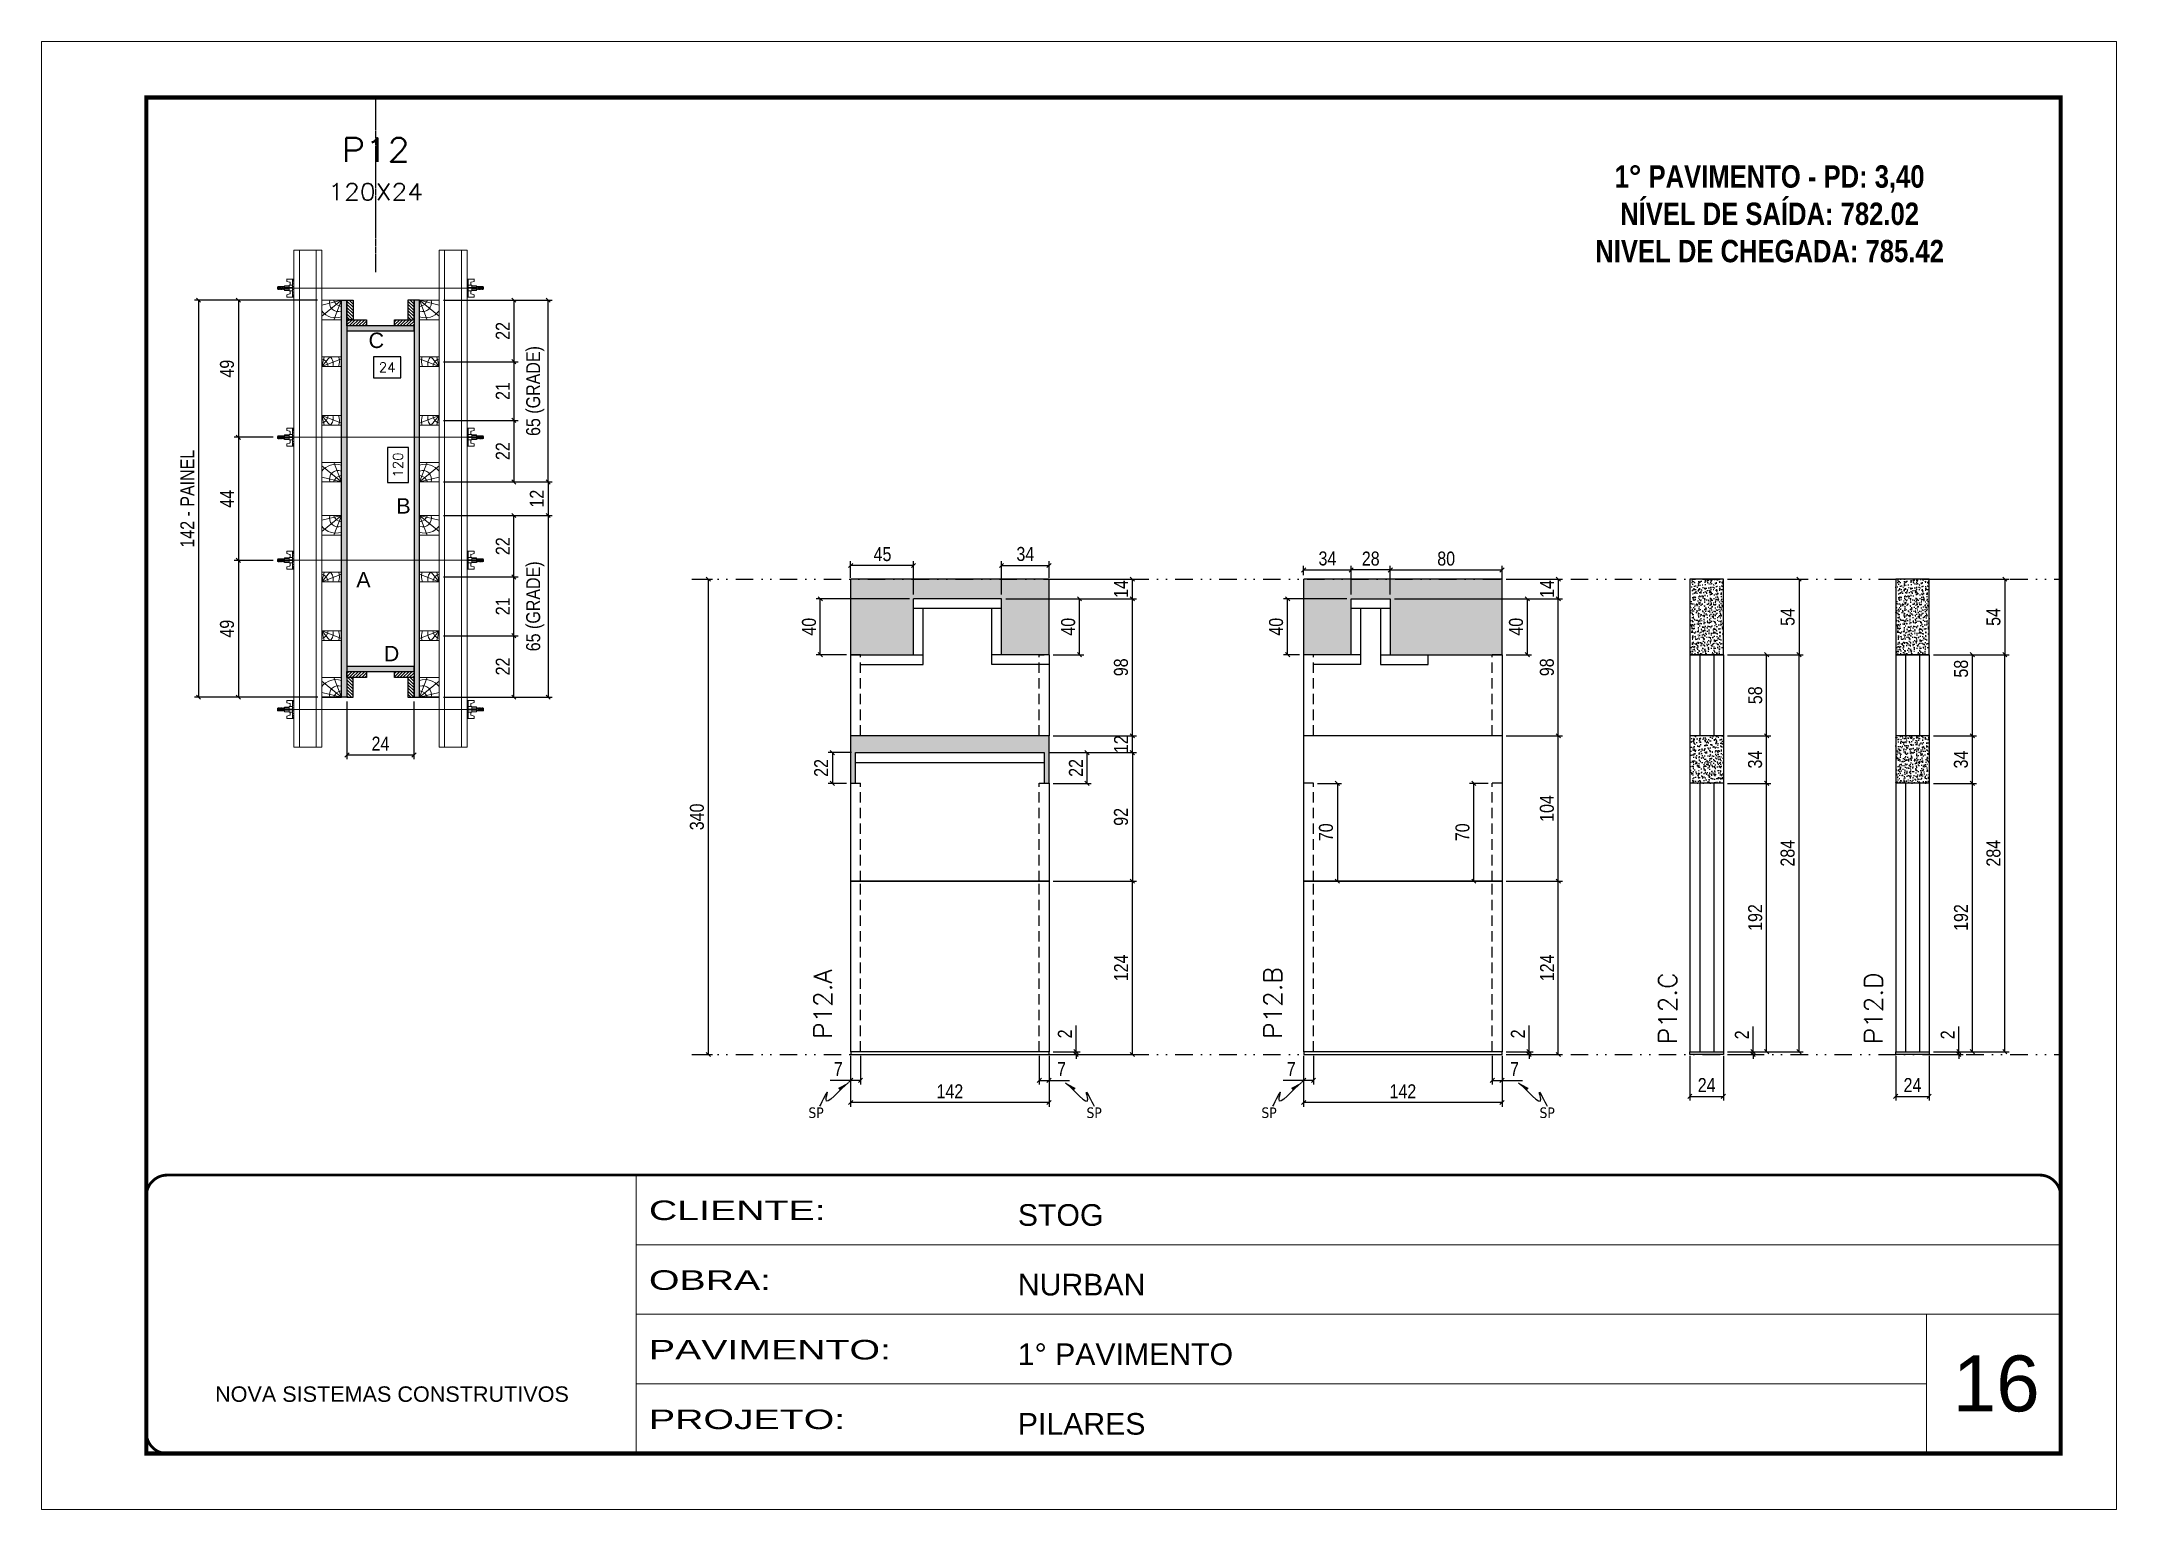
# Model space of a CAD drawing. Header units: millimetres. Extents: x 169816 to 178745, y 96537 to 113647.
# Drawn here: x 174585 to 176070, y 108023 to 109073 of the extents above; entities that cross this region are included whole.
import ezdxf
from ezdxf.enums import TextEntityAlignment as Align

# ---------------------------------------------------------------- set-up
doc = ezdxf.new("R2010")
doc.units = ezdxf.units.MM
for name, pattern in [('CONTINUO', [0]), ('DASHED', [0.75, 0.5, -0.25]), ('DIVIDE2', [0.625, 0.25, -0.125, 0, -0.125, 0, -0.125]), ('HIDDEN', [0.375, 0.25, -0.125])]:
    doc.linetypes.add(name, pattern=pattern)
for name, color, linetype, lineweight in [('CARIMBO', 255, 'Continuous', 9), ('Folhas', 255, 'Continuous', 9), ('Hachura', 251, 'Continuous', 9), ('Madeira', 126, 'Continuous', 18), ('Perfil Metálico', 224, 'Continuous', 18), ('SARRAFO DE PRESSAO', 251, 'DASHED', 9), ('Texto Seção', 7, 'Continuous', 15)]:
    doc.layers.add(name, color=color, linetype=linetype, lineweight=lineweight)
for name, color, linetype in [('CHAPA', 1, 'Continuous'), ('COTA', 241, 'Continuous'), ('Cota Seção (2x)', 241, 'Continuous'), ('MEIO_PONT', 93, 'Continuous'), ('NOMENCLATURA', 7, 'Continuous'), ('Nível', 160, 'Continuous'), ('Painéis', 200, 'Continuous'), ('SARR_2.2x7', 40, 'Continuous'), ('SARRAFO', 251, 'Continuous'), ('Sarrafo de Pressão', 42, 'HIDDEN'), ('texto', 7, 'Continuous'), ('Texto de Titulo', 7, 'Continuous'), ('Texto Qtd Sarr', 242, 'Continuous'), ('TEXTO_GERAL', 7, 'Continuous')]:
    doc.layers.add(name, color=color, linetype=linetype)
doc.styles.add('ARIAL', font='arial.ttf')
doc.styles.add('COTA TECNICA', font='techl___.ttf', dxfattribs={"height": 10})
doc.styles.add('COTA TECNICA 2X', font='techl___.ttf', dxfattribs={"height": 10})
doc.styles.add('COTA TECNICA-50', font='techl___.ttf', dxfattribs={"height": 10})
doc.styles.add('REGUA-120', font='ROMANS.shx', dxfattribs={"height": 15})
doc.styles.add('ROMANC', font='techb___.ttf', dxfattribs={"height": 2.5})
doc.styles.add('ROMANS', font='romans.shx')
doc.styles.get("Standard").update_dxf_attribs({"font": 'arial.ttf'})
doc.styles.add('Tecnologia', font='')
doc.styles.get('Tecnologia').set_extended_font_data('Forgotten Futurist')
doc.dimstyles.new('COTA PAINEL-50', dxfattribs={"dimtxt": 10, "dimasz": 3, "dimexe": 3, "dimexo": 3, "dimgap": 3, "dimtad": 1, "dimdec": 1, "dimzin": 12, "dimdsep": 46, "dimtxsty": 'COTA TECNICA-50', "dimblk1": 'OBLIQUE', "dimblk2": 'OBLIQUE', "dimsah": 1, "dimcen": 0.9, "dimclrd": 4, "dimclre": 4, "dimclrt": 240, "dimadec": 1, "dimazin": 3, "dimtfac": 1, "dimtdec": 1, "dimtmove": 0, "dimatfit": 3, "dimfxl": 1, "dimtolj": 1, "dimtzin": 12, "dimarcsym": 0})
doc.dimstyles.new('PAINEL', dxfattribs={"dimtxt": 10, "dimasz": 3, "dimexe": 3, "dimexo": 3, "dimgap": 3, "dimtad": 1, "dimdec": 1, "dimzin": 12, "dimdsep": 46, "dimtxsty": 'COTA TECNICA', "dimblk1": 'OBLIQUE', "dimblk2": 'OBLIQUE', "dimsah": 1, "dimcen": 0.9, "dimclrd": 4, "dimclre": 4, "dimclrt": 240, "dimadec": 1, "dimazin": 3, "dimtfac": 1, "dimtdec": 1, "dimtmove": 0, "dimatfit": 3, "dimfxl": 1, "dimtolj": 1, "dimtzin": 12, "dimarcsym": 0})
doc.dimstyles.new('SECAO PILAR', dxfattribs={"dimtxt": 10, "dimasz": 3, "dimexe": 3, "dimexo": 3, "dimgap": 3, "dimtad": 1, "dimdec": 1, "dimlfac": 0.5, "dimzin": 12, "dimdsep": 46, "dimtxsty": 'COTA TECNICA 2X', "dimblk1": 'OBLIQUE', "dimblk2": 'OBLIQUE', "dimsah": 1, "dimcen": 0.9, "dimclrd": 256, "dimclre": 256, "dimclrt": 256, "dimadec": 1, "dimazin": 3, "dimtfac": 1, "dimtdec": 1, "dimtmove": 0, "dimatfit": 3, "dimfxl": 1, "dimtolj": 1, "dimtzin": 12, "dimarcsym": 0})
doc.dimstyles.new('SECÇÃO 2', dxfattribs={"dimtxt": 7, "dimasz": 6, "dimexe": 0.18, "dimexo": 2, "dimgap": -4, "dimtad": 3, "dimdec": 1, "dimlfac": 0.5, "dimzin": 12, "dimdsep": 46, "dimtxsty": 'ROMANS', "dimblk": 'ARCHTICK', "dimcen": 0.09, "dimse1": 1, "dimse2": 1, "dimsd1": 1, "dimsd2": 1, "dimclrd": 180, "dimclre": 5, "dimclrt": 1, "dimadec": 0, "dimazin": 3, "dimtfac": 1, "dimtdec": 1, "dimtofl": 0, "dimtmove": 0, "dimatfit": 3, "dimldrblk": 'ARCHTICK', "dimfxl": 1, "dimtolj": 1, "dimtzin": 0, "dimarcsym": 0})
doc.dimstyles.get("Standard").update_dxf_attribs({"dimtxt": 0.18, "dimasz": 0.18, "dimexe": 0.18, "dimexo": 0.0625, "dimgap": 0.09, "dimtad": 0, "dimtih": 1, "dimtoh": 1, "dimdec": 4, "dimzin": 0, "dimdsep": 46, "dimtxsty": 'Standard', "dimcen": 0.09, "dimadec": 0, "dimazin": 0, "dimtfac": 1, "dimtdec": 4, "dimtofl": 0, "dimtmove": 0, "dimatfit": 3, "dimfxl": 1, "dimtolj": 1, "dimtzin": 0, "dimarcsym": 0})

msp = doc.modelspace()

# ---------------------------------------------------------------- texts
at = {"layer": 'CARIMBO', "style": 'ARIAL'}
msp.add_text('16', height=40, dxfattribs=at).set_placement((175952.38, 108092.95))
at = {"layer": 'NOMENCLATURA', "color": 2, "insert": (175821.26, 109010.94), "char_height": 16, "attachment_point": 2, "style": 'ROMANC'}
msp.add_mtext_dynamic_manual_height_columns('\\P1° PAVIMENTO - PD: 3,40\\PNÍVEL DE SAÍDA: 782.02\\PNIVEL DE CHEGADA: 785.42', width=328.3607, gutter_width=1, heights=[0], dxfattribs=at)
at = {"layer": 'texto', "color": 0, "char_height": 7.5, "attachment_point": 5}
for insert in [(175138.84, 108306.54), (175337.86, 108306.54), (175463.03, 108306.54), (175662.06, 108306.54)]:
    msp.add_mtext('{\\fTahoma|b0|i0|c0|p34;\\C4;SP}', dxfattribs=dict(at, insert=insert))
at = {"layer": 'Texto Seção', "char_height": 13, "width": 285.3299, "attachment_point": 7, "rotation": 90, "style": 'REGUA-120'}
for s, insert in [('P12.A', (175150.14, 108359.46)), ('P12.B', (175472.18, 108359.46)), ('\\pxt4;P12.C', (175754.79, 108355.63)), ('\\pxt4;P12.D', (175902.08, 108355.63))]:
    msp.add_mtext(s, dxfattribs=dict(at, insert=insert))
at = {"layer": 'TEXTO_GERAL', "style": 'ARIAL'}
for s, p in [('C', (174824.13, 108859.08)), ('B', (174843.61, 108740.64)), ('A', (174814.93, 108687.83)), ('D', (174835.02, 108635.01))]:
    msp.add_text(s, height=11, dxfattribs=at).set_placement(p, align=Align.MIDDLE_CENTER)

# ---------------------------------------------------------------- blocks, each defined once
blk = doc.blocks.new('9999999999')
at = {"color": 30, "linetype": 'CONTINUO'}
for p, q in [((98564.6, 34230.2), (98564.6, 34429.4)), ((98564.6, 34379.6), (99584, 34379.6)), ((98564.6, 34329.8), (99488, 34329.8)), ((99584, 34329.8), (99488, 34329.8)), ((99488, 34329.8), (99488, 34230.2)), ((98564.6, 34280), (99488, 34280))]:
    blk.add_line(p, q, dxfattribs=at)
at = {"color": 30, "linetype": 'CONTINUO', "const_width": 2}
blk.add_lwpolyline([(99584, 34230.2), (99584, 34414.4, 0.414214), (99569, 34429.4), (98229, 34429.4, 0.414214), (98214, 34414.4), (98214, 34245.2, 0.414214), (98229, 34230.2), (99584, 34230.2)], format="xyb", dxfattribs=at)
at = {"layer": 'Folhas'}
blk.add_lwpolyline([(98139, 34190.2), (99624, 34190.2), (99624, 35240.2), (98139, 35240.2)], close=True, dxfattribs=at)
at = {"layer": 'Folhas', "color": 30, "const_width": 3}
blk.add_lwpolyline([(98214, 34230.2), (99584, 34230.2), (99584, 35200.2), (98214, 35200.2)], close=True, dxfattribs=at)
at = {"color": 7, "linetype": 'Continuous', "ltscale": 5, "style": 'ARIAL'}
for s, height, p in [('STOG', 15.48, (98837.7, 34393.1)), ('NURBAN', 15.48, (98837.7, 34343.3)), ('1° PAVIMENTO', 15.483, (98837.7, 34293.5)), ('NOVA SISTEMAS CONSTRUTIVOS', 11.059, (98263.2, 34267.2)), ('PILARES', 15.48, (98837.7, 34243.7))]:
    blk.add_text(s, height=height, dxfattribs=at).set_placement(p)
at = {"layer": 'Folhas', "color": 7, "style": 'Tecnologia', "width": 1.5}
for s, p in [('CLIENTE:', (98573.7, 34397.2)), ('OBRA:', (98573.7, 34347.3)), ('PAVIMENTO:', (98573.7, 34297.5)), ('PROJETO:', (98573.7, 34247.7))]:
    blk.add_text(s, height=14, dxfattribs=at).set_placement(p)
blk = doc.blocks.new('*D544')
at = {"layer": 'Cota Seção (2x)', "color": 180, "lineweight": -2, "transparency": 16777216}
for p, q in [((174841.7, 108847.2), (174822.1, 108847.2)), ((174822.1, 108847.2), (174822.1, 108832.2)), ((174841.7, 108832.2), (174841.7, 108847.2)), ((174822.1, 108832.2), (174841.7, 108832.2))]:
    blk.add_line(p, q, dxfattribs=at)
at = {"layer": 'Defpoints', "color": 0, "transparency": 16777216}
for p in [(174803.1, 108848.5), (174851.1, 108848.5), (174803.1, 108828.2)]:
    blk.add_point(p, dxfattribs=at)
at = {"layer": 'Cota Seção (2x)', "color": 1, "transparency": 16777216, "insert": (174831.9, 108839.7), "char_height": 7, "attachment_point": 5, "style": 'ROMANS'}
blk.add_mtext('\\A1;24', dxfattribs=at)
blk = doc.blocks.new('_ArchTick')
at = {"color": 0, "linetype": 'ByBlock', "const_width": 0.15}
blk.add_lwpolyline([(-0.5, -0.5), (0.5, 0.5)], dxfattribs=at)
blk = doc.blocks.new('*D545')
at = {"layer": 'Cota Seção (2x)', "color": 180, "lineweight": -2, "transparency": 16777216}
for p, q in [((174847.1, 108782.4), (174832.1, 108782.4)), ((174832.1, 108782.4), (174832.1, 108757.4)), ((174847.1, 108757.4), (174847.1, 108782.4)), ((174832.1, 108757.4), (174847.1, 108757.4))]:
    blk.add_line(p, q, dxfattribs=at)
at = {"layer": 'Defpoints', "color": 0, "transparency": 16777216}
for p in [(174803.1, 108865.8), (174803.1, 108625.8), (174851.1, 108625.8)]:
    blk.add_point(p, dxfattribs=at)
at = {"layer": 'Cota Seção (2x)', "color": 1, "transparency": 16777216, "insert": (174839.6, 108769.9), "char_height": 7, "attachment_point": 5, "rotation": 90, "style": 'ROMANS'}
blk.add_mtext('\\A1;120', dxfattribs=at)
blk = doc.blocks.new('_Oblique')
at = {"color": 0, "linetype": 'ByBlock', "lineweight": -2}
blk.add_line((-0.5, -0.5), (0.5, 0.5), dxfattribs=at)
blk = doc.blocks.new('*D546')
at = {"layer": 'Cota Seção (2x)', "lineweight": -2, "transparency": 16777216}
for p, q in [((174782.1, 108887.8), (174693.9, 108887.8)), ((174696.9, 108887.8), (174696.9, 108603.8)), ((174782.2, 108603.8), (174693.9, 108603.8))]:
    blk.add_line(p, q, dxfattribs=at)
at = {"layer": 'Defpoints', "color": 0, "transparency": 16777216}
for p in [(174785.1, 108887.8), (174696.9, 108603.8), (174785.2, 108603.8)]:
    blk.add_point(p, dxfattribs=at)
at = {"layer": 'Cota Seção (2x)', "lineweight": -2, "transparency": 16777216, "xscale": 3, "yscale": 3, "zscale": 3}
for p, rotation in [((174696.9, 108887.8), 90), ((174696.9, 108603.8), 270)]:
    blk.add_blockref('_Oblique', p, dxfattribs=dict(at, rotation=rotation))
at = {"layer": 'Cota Seção (2x)', "transparency": 16777216, "insert": (174688.9, 108745.8), "char_height": 10, "attachment_point": 5, "rotation": 90, "style": 'COTA TECNICA 2X'}
blk.add_mtext('\\A1;142 - PAINEL', dxfattribs=at)
blk = doc.blocks.new('*D547')
at = {"layer": 'Cota Seção (2x)', "lineweight": -2, "transparency": 16777216}
for p, q in [((174782.1, 108887.8), (174722.4, 108887.8)), ((174725.4, 108887.8), (174725.4, 108789.7)), ((174750.3, 108789.7), (174722.4, 108789.7))]:
    blk.add_line(p, q, dxfattribs=at)
at = {"layer": 'Defpoints', "color": 0, "transparency": 16777216}
for p in [(174785.1, 108887.8), (174725.4, 108789.7), (174753.3, 108789.7)]:
    blk.add_point(p, dxfattribs=at)
at = {"layer": 'Cota Seção (2x)', "lineweight": -2, "transparency": 16777216, "xscale": 3, "yscale": 3, "zscale": 3}
for p, rotation in [((174725.4, 108887.8), 90), ((174725.4, 108789.7), 270)]:
    blk.add_blockref('_Oblique', p, dxfattribs=dict(at, rotation=rotation))
at = {"layer": 'Cota Seção (2x)', "transparency": 16777216, "insert": (174717.3, 108838.8), "char_height": 10, "attachment_point": 5, "rotation": 90, "style": 'COTA TECNICA 2X'}
blk.add_mtext('\\A1;49', dxfattribs=at)
blk = doc.blocks.new('*D548')
at = {"layer": 'Cota Seção (2x)', "lineweight": -2, "transparency": 16777216}
for p, q in [((174750.3, 108701.7), (174722.4, 108701.7)), ((174725.4, 108701.7), (174725.4, 108603.8)), ((174782.1, 108603.8), (174722.4, 108603.8))]:
    blk.add_line(p, q, dxfattribs=at)
at = {"layer": 'Defpoints', "color": 0, "transparency": 16777216}
for p in [(174753.3, 108701.7), (174725.4, 108603.8), (174785.1, 108603.8)]:
    blk.add_point(p, dxfattribs=at)
at = {"layer": 'Cota Seção (2x)', "lineweight": -2, "transparency": 16777216, "xscale": 3, "yscale": 3, "zscale": 3}
for p, rotation in [((174725.4, 108701.7), 90), ((174725.4, 108603.8), 270)]:
    blk.add_blockref('_Oblique', p, dxfattribs=dict(at, rotation=rotation))
at = {"layer": 'Cota Seção (2x)', "transparency": 16777216, "insert": (174717.3, 108652.8), "char_height": 10, "attachment_point": 5, "rotation": 90, "style": 'COTA TECNICA 2X'}
blk.add_mtext('\\A1;49', dxfattribs=at)
blk = doc.blocks.new('titulo1')
at = {"layer": 'Defpoints', "color": 252, "linetype": 'HIDDEN', "ltscale": 2}
blk.add_line((0, 0), (0, 125), dxfattribs=at)
at = {"layer": 'Defpoints', "style": 'ROMANS', "oblique": 15}
blk.add_attdef('FOLHA', text='', height=10, dxfattribs=at).set_placement((0, 15.6), align=Align.MIDDLE_CENTER)
at = {"layer": 'Texto Qtd Sarr', "color": 3, "style": 'ROMANS', "oblique": 15}
for tag, height, p in [('TITULO', 17, (0, 71.4)), ('SEÇÃO', 12, (0, 41.5))]:
    blk.add_attdef(tag, text='', height=height, dxfattribs=at).set_placement(p, align=Align.MIDDLE_CENTER)
blk = doc.blocks.new('C')
at = {"layer": 'Hachura', "color": 0}
for p, q in [((0, 3.22), (0, -3.22)), ((0.45, 3.22), (0, 3.22)), ((0.46, 3.16), (0, 3.16)), ((0.46, 3.05), (0, 3.05)), ((0.46, 2.88), (0, 2.88)), ((0, 2.75), (0, -1.16)), ((0.46, 2.65), (0, 2.65)), ((0.46, 2.23), (0, 2.23)), ((0.46, 1.51), (0, 1.51)), ((0.39, 0.49), (0.17, 0.49)), ((0.45, -3.23), (0.45, 3.22)), ((0.45, 3.22), (2.58, 3.22)), ((1.74, 0.97), (0.45, 0.97)), ((1.45, 0.1), (0.45, 0.1)), ((1.35, 1.94), (1.35, 0.96)), ((2.58, 2.39), (1.47, 2.09)), ((1.74, -0.97), (1.74, 0.97)), ((1.74, 0.97), (1.74, 0.84)), ((1.74, 0.97), (1.74, 0.84)), ((1.74, 0.84), (3.35, 0.84)), ((3.35, 0.45), (1.74, 0.45)), ((2.58, 3.22), (2.58, 2.39)), ((3.32, 0.84), (3.32, -0.84)), ((3.35, 0.84), (3.35, -0.84)), ((3.68, 0.45), (3.35, 0.45)), ((3.84, -0.52), (3.35, 0.45)), ((3.35, 0.06), (3.67, -0.57)), ((3.68, 0.45), (4.16, -0.52)), ((3.72, 0.5), (4.25, -0.57)), ((4.37, -0.55), (3.83, 0.53)), ((4.15, 0.45), (3.93, 0.45)), ((4.42, -0.52), (3.93, 0.45)), ((4.15, 0.45), (4.26, 0.45)), ((4.26, 0.45), (4.74, -0.52)), ((4.3, 0.5), (4.83, -0.57)), ((4.95, -0.55), (4.41, 0.53)), ((4.51, 0.45), (4.84, 0.45)), ((5, -0.52), (4.51, 0.45)), ((4.84, 0.45), (5.32, -0.52)), ((4.88, 0.5), (5.41, -0.57)), ((5.53, -0.55), (4.99, 0.53)), ((5.58, -0.52), (5.09, 0.45)), ((5.42, 0.45), (5.09, 0.45)), ((5.58, -0.52), (5.09, 0.45)), ((5.42, 0.45), (5.74, -0.19)), ((5.46, 0.5), (5.74, -0.07)), ((5.74, 0.19), (5.57, 0.53)), ((5.74, 0.32), (5.68, 0.45)), ((5.68, 0.45), (5.74, 0.45)), ((5.74, 0.45), (5.9, 0.29)), ((5.74, 0.45), (5.74, -0.52)), ((5.9, -0.36), (5.9, 0.29)), ((0.45, 0), (0, 0)), ((0.46, -1.52), (0, -1.52)), ((0.46, -2.23), (0, -2.23)), ((0.46, -2.65), (0, -2.65)), ((0.46, -2.88), (0, -2.88)), ((0.46, -3.05), (0, -3.05)), ((0.46, -3.16), (0, -3.16)), ((0, -3.22), (2.57, -3.22)), ((0.08, -0.48), (0.29, -0.48)), ((0.29, -0.48), (0.4, -0.48)), ((0.45, 0), (0.45, -0.97)), ((0.45, -0.16), (1.45, -0.16)), ((0.45, -0.65), (0.45, -0.32)), ((0.45, -3.23), (0.45, -0.65)), ((0.45, -0.97), (1.74, -0.97)), ((1.35, -1.94), (1.35, -0.97)), ((2.58, -2.39), (1.47, -2.1)), ((3.35, -0.32), (1.74, -0.32)), ((3.35, -0.84), (1.74, -0.84)), ((2.58, -3.23), (2.58, -2.39)), ((3.35, -0.07), (3.58, -0.52)), ((3.35, -0.52), (3.58, -0.52)), ((3.84, -0.52), (4.16, -0.52)), ((4.42, -0.52), (4.74, -0.52)), ((4.63, -0.52), (4.74, -0.52)), ((5, -0.52), (5.32, -0.52)), ((5.58, -0.52), (5.74, -0.52)), ((5.74, -0.52), (5.9, -0.36)), ((5.74, -0.52), (5.74, -0.52))]:
    blk.add_line(p, q, dxfattribs=at)
for centre, radius, start, end in [((1.52, 1.94), 0.161, 104.74356, 180), ((1.44, -0.03), 0.129, 272.69497, 87.30503), ((3.81, 0.39), 0.143, 25.56881, 154.43119), ((4.39, 0.39), 0.143, 25.56881, 154.43119), ((4.97, 0.39), 0.143, 25.56881, 154.43119), ((5.55, 0.39), 0.143, 25.56881, 154.43119), ((0.17, -0.37), 0.174, 221.74404, 317.85924), ((1.52, -1.94), 0.161, 180, 255.25644), ((3.71, -0.4), 0.174, 222.14076, 318.25596), ((4.29, -0.4), 0.174, 222.14076, 318.25596), ((4.87, -0.4), 0.174, 222.14076, 318.25596), ((5.45, -0.4), 0.174, 222.14076, 318.25596), ((5.61, -0.4), 0.174, 317.85924, 318.25596)]:
    blk.add_arc(centre, radius, start, end, dxfattribs=at)
blk = doc.blocks.new('*D935')
at = {"layer": 'Cota Seção (2x)', "lineweight": -2, "transparency": 16777216}
for p, q in [((174750.3, 108789.7), (174722.4, 108789.7)), ((174725.4, 108789.7), (174725.4, 108701.7)), ((174750.3, 108701.7), (174722.4, 108701.7))]:
    blk.add_line(p, q, dxfattribs=at)
at = {"layer": 'Defpoints', "color": 0, "transparency": 16777216}
for p in [(174753.3, 108789.7), (174725.4, 108701.7), (174753.3, 108701.7)]:
    blk.add_point(p, dxfattribs=at)
at = {"layer": 'Cota Seção (2x)', "lineweight": -2, "transparency": 16777216, "xscale": 3, "yscale": 3, "zscale": 3}
for p, rotation in [((174725.4, 108789.7), 90), ((174725.4, 108701.7), 270)]:
    blk.add_blockref('_Oblique', p, dxfattribs=dict(at, rotation=rotation))
at = {"layer": 'Cota Seção (2x)', "transparency": 16777216, "insert": (174717.3, 108745.7), "char_height": 10, "attachment_point": 5, "rotation": 90, "style": 'COTA TECNICA 2X'}
blk.add_mtext('\\A1;44', dxfattribs=at)
blk = doc.blocks.new('PONTALETE')
at = {"layer": 'Madeira'}
for q in [(2.71, 7), (7, 5.76), (7, 1.74)]:
    blk.add_line((0, 0), q, dxfattribs=at)
blk.add_lwpolyline([(0, 0), (7, 0), (7, 7), (0, 7)], close=True, dxfattribs=at)
for centre, radius, start, end in [((2.04, 0.06), 6.23, 37.28179, 109.09128), ((1.09, 0.9), 3.19, 343.60304, 109.98471), ((-0.21, -0.78), 3.09, 14.63219, 86.0383)]:
    blk.add_arc(centre, radius, start, end, dxfattribs=at)
blk = doc.blocks.new('MEIO PONTALETE')
at = {"layer": 'Madeira'}
for q in [(2.71, 7), (3.5, 2.88), (3.5, 0.87)]:
    blk.add_line((0, 0), q, dxfattribs=at)
blk.add_lwpolyline([(0, 0), (3.5, 0), (3.5, 7), (0, 7)], close=True, dxfattribs=at)
for centre, radius, start, end in [((2.04, 0.06), 6.23, 76.44987, 109.09128), ((1.09, 0.9), 3.19, 40.90626, 109.98471), ((-0.21, -0.78), 3.09, 14.63219, 86.0383)]:
    blk.add_arc(centre, radius, start, end, dxfattribs=at)
blk = doc.blocks.new('*D936')
at = {"layer": 'Cota Seção (2x)', "lineweight": -2, "transparency": 16777216}
for p, q in [((174803.1, 108600.8), (174803.1, 108559.5)), ((174851.1, 108600.8), (174851.1, 108559.5)), ((174803.1, 108562.5), (174851.1, 108562.5))]:
    blk.add_line(p, q, dxfattribs=at)
at = {"layer": 'Defpoints', "color": 0, "transparency": 16777216}
for p in [(174803.1, 108603.8), (174851.1, 108603.8), (174851.1, 108562.5)]:
    blk.add_point(p, dxfattribs=at)
at = {"layer": 'Cota Seção (2x)', "lineweight": -2, "transparency": 16777216, "xscale": 3, "yscale": 3, "zscale": 3, "rotation": 180}
blk.add_blockref('_Oblique', (174803.1, 108562.5), dxfattribs=at)
at = {"layer": 'Cota Seção (2x)', "lineweight": -2, "transparency": 16777216, "xscale": 3, "yscale": 3, "zscale": 3}
blk.add_blockref('_Oblique', (174851.1, 108562.5), dxfattribs=at)
at = {"layer": 'Cota Seção (2x)', "transparency": 16777216, "insert": (174827.1, 108570.6), "char_height": 10, "attachment_point": 5, "style": 'COTA TECNICA 2X'}
blk.add_mtext('\\A1;24', dxfattribs=at)
blk = doc.blocks.new('*D937')
at = {"layer": 'Cota Seção (2x)', "lineweight": -2, "transparency": 16777216}
for p, q in [((174872.1, 108733.8), (174950.1, 108733.8)), ((174947.1, 108733.8), (174947.1, 108603.8)), ((174872.1, 108603.8), (174950.1, 108603.8))]:
    blk.add_line(p, q, dxfattribs=at)
at = {"layer": 'Defpoints', "color": 0, "transparency": 16777216}
for p in [(174869.1, 108733.8), (174869.1, 108603.8), (174947.1, 108603.8)]:
    blk.add_point(p, dxfattribs=at)
at = {"layer": 'Cota Seção (2x)', "lineweight": -2, "transparency": 16777216, "xscale": 3, "yscale": 3, "zscale": 3}
for p, rotation in [((174947.1, 108733.8), 90), ((174947.1, 108603.8), 270)]:
    blk.add_blockref('_Oblique', p, dxfattribs=dict(at, rotation=rotation))
at = {"layer": 'Cota Seção (2x)', "transparency": 16777216, "insert": (174937.9, 108668.8), "char_height": 10, "attachment_point": 5, "rotation": 90, "style": 'COTA TECNICA 2X'}
blk.add_mtext('\\A1;65 (GRADE)', dxfattribs=at)
blk = doc.blocks.new('*D938')
at = {"layer": 'Cota Seção (2x)', "lineweight": -2, "transparency": 16777216}
for p, q in [((174872.1, 108647.8), (174925.6, 108647.8)), ((174922.6, 108603.8), (174922.6, 108647.8)), ((174872.1, 108603.8), (174925.6, 108603.8))]:
    blk.add_line(p, q, dxfattribs=at)
at = {"layer": 'Defpoints', "color": 0, "transparency": 16777216}
for p in [(174869.1, 108647.8), (174922.6, 108647.8), (174869.1, 108603.8)]:
    blk.add_point(p, dxfattribs=at)
at = {"layer": 'Cota Seção (2x)', "lineweight": -2, "transparency": 16777216, "xscale": 3, "yscale": 3, "zscale": 3}
for p, rotation in [((174922.6, 108647.8), 90), ((174922.6, 108603.8), 270)]:
    blk.add_blockref('_Oblique', p, dxfattribs=dict(at, rotation=rotation))
at = {"layer": 'Cota Seção (2x)', "transparency": 16777216, "insert": (174914.6, 108625.8), "char_height": 10, "attachment_point": 5, "rotation": 90, "style": 'COTA TECNICA 2X'}
blk.add_mtext('\\A1;22', dxfattribs=at)
blk = doc.blocks.new('*D939')
at = {"layer": 'Cota Seção (2x)', "lineweight": -2, "transparency": 16777216}
for p, q in [((174872.1, 108689.8), (174925.6, 108689.8)), ((174922.6, 108647.8), (174922.6, 108689.8)), ((174872.1, 108647.8), (174925.6, 108647.8))]:
    blk.add_line(p, q, dxfattribs=at)
at = {"layer": 'Defpoints', "color": 0, "transparency": 16777216}
for p in [(174869.1, 108689.8), (174922.6, 108689.8), (174869.1, 108647.8)]:
    blk.add_point(p, dxfattribs=at)
at = {"layer": 'Cota Seção (2x)', "lineweight": -2, "transparency": 16777216, "xscale": 3, "yscale": 3, "zscale": 3}
for p, rotation in [((174922.6, 108689.8), 90), ((174922.6, 108647.8), 270)]:
    blk.add_blockref('_Oblique', p, dxfattribs=dict(at, rotation=rotation))
at = {"layer": 'Cota Seção (2x)', "transparency": 16777216, "insert": (174914.6, 108668.8), "char_height": 10, "attachment_point": 5, "rotation": 90, "style": 'COTA TECNICA 2X'}
blk.add_mtext('\\A1;21', dxfattribs=at)
blk = doc.blocks.new('*D940')
at = {"layer": 'Cota Seção (2x)', "lineweight": -2, "transparency": 16777216}
for p, q in [((174872.1, 108733.8), (174925.6, 108733.8)), ((174922.6, 108689.8), (174922.6, 108733.8)), ((174872.1, 108689.8), (174925.6, 108689.8))]:
    blk.add_line(p, q, dxfattribs=at)
at = {"layer": 'Defpoints', "color": 0, "transparency": 16777216}
for p in [(174869.1, 108733.8), (174922.6, 108733.8), (174869.1, 108689.8)]:
    blk.add_point(p, dxfattribs=at)
at = {"layer": 'Cota Seção (2x)', "lineweight": -2, "transparency": 16777216, "xscale": 3, "yscale": 3, "zscale": 3}
for p, rotation in [((174922.6, 108733.8), 90), ((174922.6, 108689.8), 270)]:
    blk.add_blockref('_Oblique', p, dxfattribs=dict(at, rotation=rotation))
at = {"layer": 'Cota Seção (2x)', "transparency": 16777216, "insert": (174914.6, 108711.8), "char_height": 10, "attachment_point": 5, "rotation": 90, "style": 'COTA TECNICA 2X'}
blk.add_mtext('\\A1;22', dxfattribs=at)
blk = doc.blocks.new('*D549')
at = {"layer": 'Cota Seção (2x)', "lineweight": -2, "transparency": 16777216}
for p, q in [((174872.1, 108887.8), (174950.1, 108887.8)), ((174947.1, 108757.8), (174947.1, 108887.8)), ((174872.1, 108757.8), (174950.1, 108757.8))]:
    blk.add_line(p, q, dxfattribs=at)
at = {"layer": 'Defpoints', "color": 0, "transparency": 16777216}
for p in [(174869.1, 108887.8), (174947.1, 108887.8), (174869.1, 108757.8)]:
    blk.add_point(p, dxfattribs=at)
at = {"layer": 'Cota Seção (2x)', "lineweight": -2, "transparency": 16777216, "xscale": 3, "yscale": 3, "zscale": 3}
for p, rotation in [((174947.1, 108887.8), 90), ((174947.1, 108757.8), 270)]:
    blk.add_blockref('_Oblique', p, dxfattribs=dict(at, rotation=rotation))
at = {"layer": 'Cota Seção (2x)', "transparency": 16777216, "insert": (174937.9, 108822.8), "char_height": 10, "attachment_point": 5, "rotation": 90, "style": 'COTA TECNICA 2X'}
blk.add_mtext('\\A1;65 (GRADE)', dxfattribs=at)
blk = doc.blocks.new('*D941')
at = {"layer": 'Cota Seção (2x)', "lineweight": -2, "transparency": 16777216}
for p, q in [((174872.1, 108887.8), (174925.6, 108887.8)), ((174922.6, 108887.8), (174922.6, 108843.8)), ((174872.1, 108843.8), (174925.6, 108843.8))]:
    blk.add_line(p, q, dxfattribs=at)
at = {"layer": 'Defpoints', "color": 0, "transparency": 16777216}
for p in [(174869.1, 108887.8), (174869.1, 108843.8), (174922.6, 108843.8)]:
    blk.add_point(p, dxfattribs=at)
at = {"layer": 'Cota Seção (2x)', "lineweight": -2, "transparency": 16777216, "xscale": 3, "yscale": 3, "zscale": 3}
for p, rotation in [((174922.6, 108887.8), 90), ((174922.6, 108843.8), 270)]:
    blk.add_blockref('_Oblique', p, dxfattribs=dict(at, rotation=rotation))
at = {"layer": 'Cota Seção (2x)', "transparency": 16777216, "insert": (174914.6, 108865.8), "char_height": 10, "attachment_point": 5, "rotation": 90, "style": 'COTA TECNICA 2X'}
blk.add_mtext('\\A1;22', dxfattribs=at)
blk = doc.blocks.new('*D942')
at = {"layer": 'Cota Seção (2x)', "lineweight": -2, "transparency": 16777216}
for p, q in [((174872.1, 108843.8), (174925.6, 108843.8)), ((174922.6, 108843.8), (174922.6, 108801.8)), ((174872.1, 108801.8), (174925.6, 108801.8))]:
    blk.add_line(p, q, dxfattribs=at)
at = {"layer": 'Defpoints', "color": 0, "transparency": 16777216}
for p in [(174869.1, 108843.8), (174869.1, 108801.8), (174922.6, 108801.8)]:
    blk.add_point(p, dxfattribs=at)
at = {"layer": 'Cota Seção (2x)', "lineweight": -2, "transparency": 16777216, "xscale": 3, "yscale": 3, "zscale": 3}
for p, rotation in [((174922.6, 108843.8), 90), ((174922.6, 108801.8), 270)]:
    blk.add_blockref('_Oblique', p, dxfattribs=dict(at, rotation=rotation))
at = {"layer": 'Cota Seção (2x)', "transparency": 16777216, "insert": (174914.6, 108822.8), "char_height": 10, "attachment_point": 5, "rotation": 90, "style": 'COTA TECNICA 2X'}
blk.add_mtext('\\A1;21', dxfattribs=at)
blk = doc.blocks.new('*D943')
at = {"layer": 'Cota Seção (2x)', "lineweight": -2, "transparency": 16777216}
for p, q in [((174872.1, 108801.8), (174925.6, 108801.8)), ((174922.6, 108801.8), (174922.6, 108757.8)), ((174872.1, 108757.8), (174925.6, 108757.8))]:
    blk.add_line(p, q, dxfattribs=at)
at = {"layer": 'Defpoints', "color": 0, "transparency": 16777216}
for p in [(174869.1, 108801.8), (174869.1, 108757.8), (174922.6, 108757.8)]:
    blk.add_point(p, dxfattribs=at)
at = {"layer": 'Cota Seção (2x)', "lineweight": -2, "transparency": 16777216, "xscale": 3, "yscale": 3, "zscale": 3}
for p, rotation in [((174922.6, 108801.8), 90), ((174922.6, 108757.8), 270)]:
    blk.add_blockref('_Oblique', p, dxfattribs=dict(at, rotation=rotation))
at = {"layer": 'Cota Seção (2x)', "transparency": 16777216, "insert": (174914.6, 108779.8), "char_height": 10, "attachment_point": 5, "rotation": 90, "style": 'COTA TECNICA 2X'}
blk.add_mtext('\\A1;22', dxfattribs=at)
blk = doc.blocks.new('*D550')
at = {"layer": 'Cota Seção (2x)', "lineweight": -2, "transparency": 16777216}
for p, q in [((174872.1, 108757.8), (174950.1, 108757.8)), ((174947.1, 108757.8), (174947.1, 108733.8)), ((174872.1, 108733.8), (174950.1, 108733.8))]:
    blk.add_line(p, q, dxfattribs=at)
at = {"layer": 'Defpoints', "color": 0, "transparency": 16777216}
for p in [(174869.1, 108757.8), (174869.1, 108733.8), (174947.1, 108733.8)]:
    blk.add_point(p, dxfattribs=at)
at = {"layer": 'Cota Seção (2x)', "lineweight": -2, "transparency": 16777216, "xscale": 3, "yscale": 3, "zscale": 3}
for p, rotation in [((174947.1, 108757.8), 90), ((174947.1, 108733.8), 270)]:
    blk.add_blockref('_Oblique', p, dxfattribs=dict(at, rotation=rotation))
at = {"layer": 'Cota Seção (2x)', "transparency": 16777216, "insert": (174939, 108745.8), "char_height": 10, "attachment_point": 5, "rotation": 90, "style": 'COTA TECNICA 2X'}
blk.add_mtext('\\A1;12', dxfattribs=at)
blk = doc.blocks.new('*D1125')
at = {"layer": 'COTA', "color": 4, "lineweight": -2, "transparency": 16777216}
for p, q in [((175053, 108688.2), (175064.8, 108688.2)), ((175061.8, 108348.2), (175061.8, 108688.2)), ((175053, 108348.2), (175064.8, 108348.2))]:
    blk.add_line(p, q, dxfattribs=at)
at = {"layer": 'Defpoints', "color": 0, "transparency": 16777216}
for p in [(175050, 108688.2), (175061.8, 108688.2), (175050, 108348.2)]:
    blk.add_point(p, dxfattribs=at)
at = {"layer": 'COTA', "color": 4, "lineweight": -2, "transparency": 16777216, "xscale": 3, "yscale": 3, "zscale": 3}
for p, rotation in [((175061.8, 108688.2), 90), ((175061.8, 108348.2), 270)]:
    blk.add_blockref('_Oblique', p, dxfattribs=dict(at, rotation=rotation))
at = {"layer": 'COTA', "color": 240, "transparency": 16777216, "insert": (175053.6, 108518.2), "char_height": 10, "attachment_point": 5, "rotation": 90, "style": 'COTA TECNICA-50'}
blk.add_mtext('\\A1;340', dxfattribs=at)
blk = doc.blocks.new('*D869')
at = {"layer": 'COTA', "color": 4, "lineweight": -2, "transparency": 16777216}
for p, q in [((175163.6, 108347.2), (175163.6, 108310.9)), ((175305.6, 108347.2), (175305.6, 108310.9)), ((175305.6, 108313.9), (175163.6, 108313.9))]:
    blk.add_line(p, q, dxfattribs=at)
at = {"layer": 'Defpoints', "color": 0, "transparency": 16777216}
for p in [(175163.6, 108350.2), (175305.6, 108350.2), (175163.6, 108313.9)]:
    blk.add_point(p, dxfattribs=at)
at = {"layer": 'COTA', "color": 4, "lineweight": -2, "transparency": 16777216, "xscale": 3, "yscale": 3, "zscale": 3, "rotation": 180}
blk.add_blockref('_Oblique', (175163.6, 108313.9), dxfattribs=at)
at = {"layer": 'COTA', "color": 4, "lineweight": -2, "transparency": 16777216, "xscale": 3, "yscale": 3, "zscale": 3}
blk.add_blockref('_Oblique', (175305.6, 108313.9), dxfattribs=at)
at = {"layer": 'COTA', "color": 240, "transparency": 16777216, "insert": (175234.6, 108321.9), "char_height": 10, "attachment_point": 5, "style": 'COTA TECNICA'}
blk.add_mtext('\\A1;142', dxfattribs=at)
blk = doc.blocks.new('*D870')
at = {"layer": 'COTA', "color": 4, "lineweight": -2, "transparency": 16777216}
for p, q in [((175298.6, 108347.2), (175298.6, 108326.7)), ((175305.6, 108345.2), (175305.6, 108326.7)), ((175298.6, 108329.7), (175305.6, 108329.7)), ((175305.6, 108329.7), (175320.3, 108329.7))]:
    blk.add_line(p, q, dxfattribs=at)
at = {"layer": 'Defpoints', "color": 0, "transparency": 16777216}
for p in [(175298.6, 108350.2), (175305.6, 108348.2), (175305.6, 108329.7)]:
    blk.add_point(p, dxfattribs=at)
at = {"layer": 'COTA', "color": 4, "lineweight": -2, "transparency": 16777216, "xscale": 3, "yscale": 3, "zscale": 3, "rotation": 180}
blk.add_blockref('_Oblique', (175298.6, 108329.7), dxfattribs=at)
at = {"layer": 'COTA', "color": 4, "lineweight": -2, "transparency": 16777216, "xscale": 3, "yscale": 3, "zscale": 3}
blk.add_blockref('_Oblique', (175305.6, 108329.7), dxfattribs=at)
at = {"layer": 'COTA', "color": 240, "transparency": 16777216, "insert": (175314.5, 108337.8), "char_height": 10, "attachment_point": 5, "style": 'COTA TECNICA-50'}
blk.add_mtext('\\A1;7', dxfattribs=at)
blk = doc.blocks.new('*D871')
at = {"layer": 'COTA', "color": 4, "lineweight": -2, "transparency": 16777216}
for p, q in [((175170.6, 108347.2), (175170.6, 108326.7)), ((175163.6, 108345.2), (175163.6, 108326.7)), ((175163.6, 108329.7), (175148.9, 108329.7)), ((175170.6, 108329.7), (175163.6, 108329.7))]:
    blk.add_line(p, q, dxfattribs=at)
at = {"layer": 'Defpoints', "color": 0, "transparency": 16777216}
for p in [(175163.6, 108348.2), (175170.6, 108350.2), (175163.6, 108329.7)]:
    blk.add_point(p, dxfattribs=at)
at = {"layer": 'COTA', "color": 4, "lineweight": -2, "transparency": 16777216, "xscale": 3, "yscale": 3, "zscale": 3, "rotation": 180}
blk.add_blockref('_Oblique', (175163.6, 108329.7), dxfattribs=at)
at = {"layer": 'COTA', "color": 4, "lineweight": -2, "transparency": 16777216, "xscale": 3, "yscale": 3, "zscale": 3}
blk.add_blockref('_Oblique', (175170.6, 108329.7), dxfattribs=at)
at = {"layer": 'COTA', "color": 240, "transparency": 16777216, "insert": (175154.7, 108337.8), "char_height": 10, "attachment_point": 5, "style": 'COTA TECNICA-50'}
blk.add_mtext('\\A1;7', dxfattribs=at)
blk = doc.blocks.new('*D872')
at = {"layer": 'COTA', "color": 4, "linetype": 'ByBlock', "lineweight": -2, "transparency": 16777216}
for p, q in [((175308.6, 108472.2), (175368.2, 108472.2)), ((175365.2, 108348.2), (175365.2, 108472.2)), ((175308.6, 108348.2), (175368.2, 108348.2))]:
    blk.add_line(p, q, dxfattribs=at)
at = {"layer": 'Defpoints', "color": 0, "linetype": 'ByBlock', "transparency": 16777216}
for p in [(175305.6, 108472.2), (175365.2, 108472.2), (175305.6, 108348.2)]:
    blk.add_point(p, dxfattribs=at)
at = {"layer": 'COTA', "color": 4, "linetype": 'ByBlock', "lineweight": -2, "transparency": 16777216, "xscale": 3, "yscale": 3, "zscale": 3}
for p, rotation in [((175365.2, 108472.2), 90), ((175365.2, 108348.2), 270)]:
    blk.add_blockref('_Oblique', p, dxfattribs=dict(at, rotation=rotation))
at = {"layer": 'COTA', "color": 240, "linetype": 'ByBlock', "transparency": 16777216, "insert": (175357.1, 108410.2), "char_height": 10, "attachment_point": 5, "rotation": 90, "style": 'COTA TECNICA'}
blk.add_mtext('\\A1;124', dxfattribs=at)
blk = doc.blocks.new('*D873')
at = {"layer": 'COTA', "color": 4, "lineweight": -2, "transparency": 16777216}
for p, q in [((175324.9, 108350.2), (175324.9, 108369)), ((175308.6, 108350.2), (175327.9, 108350.2)), ((175308.6, 108348.2), (175327.9, 108348.2)), ((175324.9, 108348.2), (175324.9, 108350.2)), ((175324.9, 108348.2), (175324.9, 108345.2))]:
    blk.add_line(p, q, dxfattribs=at)
at = {"layer": 'Defpoints', "color": 0, "transparency": 16777216}
for p in [(175305.6, 108350.2), (175305.6, 108348.2), (175324.9, 108348.2)]:
    blk.add_point(p, dxfattribs=at)
at = {"layer": 'COTA', "color": 4, "lineweight": -2, "transparency": 16777216, "xscale": 3, "yscale": 3, "zscale": 3}
for p, rotation in [((175324.9, 108350.2), 270), ((175324.9, 108348.2), 90)]:
    blk.add_blockref('_Oblique', p, dxfattribs=dict(at, rotation=rotation))
at = {"layer": 'COTA', "color": 240, "transparency": 16777216, "insert": (175316.9, 108363), "char_height": 10, "attachment_point": 5, "rotation": 90, "style": 'COTA TECNICA-50'}
blk.add_mtext('\\A1;2', dxfattribs=at)
blk = doc.blocks.new('*D874')
at = {"layer": 'COTA', "color": 4, "linetype": 'ByBlock', "lineweight": -2, "transparency": 16777216}
for p, q in [((175308.6, 108472.2), (175368.2, 108472.2)), ((175365.2, 108348.2), (175365.2, 108472.2)), ((175308.6, 108348.2), (175368.2, 108348.2))]:
    blk.add_line(p, q, dxfattribs=at)
at = {"layer": 'Defpoints', "color": 0, "linetype": 'ByBlock', "transparency": 16777216}
for p in [(175305.6, 108472.2), (175365.2, 108472.2), (175305.6, 108348.2)]:
    blk.add_point(p, dxfattribs=at)
at = {"layer": 'COTA', "color": 4, "linetype": 'ByBlock', "lineweight": -2, "transparency": 16777216, "xscale": 3, "yscale": 3, "zscale": 3}
for p, rotation in [((175365.2, 108472.2), 90), ((175365.2, 108348.2), 270)]:
    blk.add_blockref('_Oblique', p, dxfattribs=dict(at, rotation=rotation))
at = {"layer": 'COTA', "color": 240, "linetype": 'ByBlock', "transparency": 16777216, "insert": (175357.1, 108410.2), "char_height": 10, "attachment_point": 5, "rotation": 90, "style": 'COTA TECNICA'}
blk.add_mtext('\\A1;124', dxfattribs=at)
blk = doc.blocks.new('*D875')
at = {"layer": 'COTA', "color": 4, "lineweight": -2, "transparency": 16777216}
for p, q in [((175764.2, 108347.2), (175764.2, 108315.3)), ((175788.2, 108347.2), (175788.2, 108315.3)), ((175764.2, 108318.3), (175788.2, 108318.3))]:
    blk.add_line(p, q, dxfattribs=at)
at = {"layer": 'Defpoints', "color": 0, "transparency": 16777216}
for p in [(175764.2, 108350.2), (175788.2, 108350.2), (175788.2, 108318.3)]:
    blk.add_point(p, dxfattribs=at)
at = {"layer": 'COTA', "color": 4, "lineweight": -2, "transparency": 16777216, "xscale": 3, "yscale": 3, "zscale": 3, "rotation": 180}
blk.add_blockref('_Oblique', (175764.2, 108318.3), dxfattribs=at)
at = {"layer": 'COTA', "color": 4, "lineweight": -2, "transparency": 16777216, "xscale": 3, "yscale": 3, "zscale": 3}
blk.add_blockref('_Oblique', (175788.2, 108318.3), dxfattribs=at)
at = {"layer": 'COTA', "color": 240, "transparency": 16777216, "insert": (175776.2, 108326.4), "char_height": 10, "attachment_point": 5, "style": 'COTA TECNICA'}
blk.add_mtext('\\A1;24', dxfattribs=at)
blk = doc.blocks.new('*D876')
at = {"layer": 'COTA', "color": 4, "lineweight": -2, "transparency": 16777216}
for p, q in [((175809.4, 108350.2), (175809.4, 108368.3)), ((175791.2, 108350.2), (175812.4, 108350.2)), ((175791.2, 108348.2), (175812.4, 108348.2)), ((175809.4, 108348.2), (175809.4, 108350.2)), ((175809.4, 108348.2), (175809.4, 108345.2))]:
    blk.add_line(p, q, dxfattribs=at)
at = {"layer": 'Defpoints', "color": 0, "transparency": 16777216}
for p in [(175788.2, 108350.2), (175788.2, 108348.2), (175809.4, 108350.2)]:
    blk.add_point(p, dxfattribs=at)
at = {"layer": 'COTA', "color": 4, "lineweight": -2, "transparency": 16777216, "xscale": 3, "yscale": 3, "zscale": 3}
for p, rotation in [((175809.4, 108350.2), 270), ((175809.4, 108348.2), 90)]:
    blk.add_blockref('_Oblique', p, dxfattribs=dict(at, rotation=rotation))
at = {"layer": 'COTA', "color": 240, "transparency": 16777216, "insert": (175801.4, 108362.3), "char_height": 10, "attachment_point": 5, "rotation": 90, "style": 'COTA TECNICA-50'}
blk.add_mtext('\\A1;2', dxfattribs=at)
blk = doc.blocks.new('*D1126')
at = {"layer": 'COTA', "color": 4, "linetype": 'ByBlock', "lineweight": -2, "transparency": 16777216}
for p, q in [((175791.2, 108688.2), (175845.3, 108688.2)), ((175842.3, 108688.2), (175842.3, 108634.2)), ((175791.2, 108634.2), (175845.3, 108634.2))]:
    blk.add_line(p, q, dxfattribs=at)
at = {"layer": 'Defpoints', "color": 0, "linetype": 'ByBlock', "transparency": 16777216}
for p in [(175788.2, 108688.2), (175788.2, 108634.2), (175842.3, 108634.2)]:
    blk.add_point(p, dxfattribs=at)
at = {"layer": 'COTA', "color": 4, "linetype": 'ByBlock', "lineweight": -2, "transparency": 16777216, "xscale": 3, "yscale": 3, "zscale": 3}
for p, rotation in [((175842.3, 108688.2), 90), ((175842.3, 108634.2), 270)]:
    blk.add_blockref('_Oblique', p, dxfattribs=dict(at, rotation=rotation))
at = {"layer": 'COTA', "color": 240, "linetype": 'ByBlock', "transparency": 16777216, "insert": (175834.2, 108661.2), "char_height": 10, "attachment_point": 5, "rotation": 90, "style": 'COTA TECNICA'}
blk.add_mtext('\\A1;54', dxfattribs=at)
blk = doc.blocks.new('*D877')
at = {"layer": 'COTA', "color": 4, "lineweight": -2, "transparency": 16777216}
for p, q in [((175791.2, 108576.2), (175822.1, 108576.2)), ((175819.1, 108542.2), (175819.1, 108576.2)), ((175791.2, 108542.2), (175822.1, 108542.2))]:
    blk.add_line(p, q, dxfattribs=at)
at = {"layer": 'Defpoints', "color": 0, "transparency": 16777216}
for p in [(175788.2, 108576.2), (175819.1, 108576.2), (175788.2, 108542.2)]:
    blk.add_point(p, dxfattribs=at)
at = {"layer": 'COTA', "color": 4, "lineweight": -2, "transparency": 16777216, "xscale": 3, "yscale": 3, "zscale": 3}
for p, rotation in [((175819.1, 108576.2), 90), ((175819.1, 108542.2), 270)]:
    blk.add_blockref('_Oblique', p, dxfattribs=dict(at, rotation=rotation))
at = {"layer": 'COTA', "color": 240, "transparency": 16777216, "insert": (175810.9, 108559.2), "char_height": 10, "attachment_point": 5, "rotation": 90, "style": 'COTA TECNICA-50'}
blk.add_mtext('\\A1;34', dxfattribs=at)
blk = doc.blocks.new('*D878')
at = {"layer": 'COTA', "color": 4, "lineweight": -2, "transparency": 16777216}
for p, q in [((175791.2, 108542.2), (175822.1, 108542.2)), ((175819.1, 108350.2), (175819.1, 108542.2)), ((175791.2, 108350.2), (175822.1, 108350.2))]:
    blk.add_line(p, q, dxfattribs=at)
at = {"layer": 'Defpoints', "color": 0, "transparency": 16777216}
for p in [(175788.2, 108542.2), (175819.1, 108542.2), (175788.2, 108350.2)]:
    blk.add_point(p, dxfattribs=at)
at = {"layer": 'COTA', "color": 4, "lineweight": -2, "transparency": 16777216, "xscale": 3, "yscale": 3, "zscale": 3}
for p, rotation in [((175819.1, 108542.2), 90), ((175819.1, 108350.2), 270)]:
    blk.add_blockref('_Oblique', p, dxfattribs=dict(at, rotation=rotation))
at = {"layer": 'COTA', "color": 240, "transparency": 16777216, "insert": (175811, 108446.2), "char_height": 10, "attachment_point": 5, "rotation": 90, "style": 'COTA TECNICA'}
blk.add_mtext('\\A1;192', dxfattribs=at)
blk = doc.blocks.new('*D879')
at = {"layer": 'COTA', "color": 4, "lineweight": -2, "transparency": 16777216}
for p, q in [((175487.8, 108347.2), (175487.8, 108310.9)), ((175629.8, 108347.2), (175629.8, 108310.9)), ((175629.8, 108313.9), (175487.8, 108313.9))]:
    blk.add_line(p, q, dxfattribs=at)
at = {"layer": 'Defpoints', "color": 0, "transparency": 16777216}
for p in [(175487.8, 108350.2), (175629.8, 108350.2), (175487.8, 108313.9)]:
    blk.add_point(p, dxfattribs=at)
at = {"layer": 'COTA', "color": 4, "lineweight": -2, "transparency": 16777216, "xscale": 3, "yscale": 3, "zscale": 3, "rotation": 180}
blk.add_blockref('_Oblique', (175487.8, 108313.9), dxfattribs=at)
at = {"layer": 'COTA', "color": 4, "lineweight": -2, "transparency": 16777216, "xscale": 3, "yscale": 3, "zscale": 3}
blk.add_blockref('_Oblique', (175629.8, 108313.9), dxfattribs=at)
at = {"layer": 'COTA', "color": 240, "transparency": 16777216, "insert": (175558.8, 108321.9), "char_height": 10, "attachment_point": 5, "style": 'COTA TECNICA'}
blk.add_mtext('\\A1;142', dxfattribs=at)
blk = doc.blocks.new('*D880')
at = {"layer": 'COTA', "color": 4, "lineweight": -2, "transparency": 16777216}
for p, q in [((175622.8, 108347.2), (175622.8, 108326.7)), ((175629.8, 108345.2), (175629.8, 108326.7)), ((175622.8, 108329.7), (175629.8, 108329.7)), ((175629.8, 108329.7), (175644.5, 108329.7))]:
    blk.add_line(p, q, dxfattribs=at)
at = {"layer": 'Defpoints', "color": 0, "transparency": 16777216}
for p in [(175622.8, 108350.2), (175629.8, 108348.2), (175629.8, 108329.7)]:
    blk.add_point(p, dxfattribs=at)
at = {"layer": 'COTA', "color": 4, "lineweight": -2, "transparency": 16777216, "xscale": 3, "yscale": 3, "zscale": 3, "rotation": 180}
blk.add_blockref('_Oblique', (175622.8, 108329.7), dxfattribs=at)
at = {"layer": 'COTA', "color": 4, "lineweight": -2, "transparency": 16777216, "xscale": 3, "yscale": 3, "zscale": 3}
blk.add_blockref('_Oblique', (175629.8, 108329.7), dxfattribs=at)
at = {"layer": 'COTA', "color": 240, "transparency": 16777216, "insert": (175638.7, 108337.8), "char_height": 10, "attachment_point": 5, "style": 'COTA TECNICA-50'}
blk.add_mtext('\\A1;7', dxfattribs=at)
blk = doc.blocks.new('*D881')
at = {"layer": 'COTA', "color": 4, "lineweight": -2, "transparency": 16777216}
for p, q in [((175494.8, 108347.2), (175494.8, 108326.7)), ((175487.8, 108345.2), (175487.8, 108326.7)), ((175487.8, 108329.7), (175473.1, 108329.7)), ((175494.8, 108329.7), (175487.8, 108329.7))]:
    blk.add_line(p, q, dxfattribs=at)
at = {"layer": 'Defpoints', "color": 0, "transparency": 16777216}
for p in [(175487.8, 108348.2), (175494.8, 108350.2), (175487.8, 108329.7)]:
    blk.add_point(p, dxfattribs=at)
at = {"layer": 'COTA', "color": 4, "lineweight": -2, "transparency": 16777216, "xscale": 3, "yscale": 3, "zscale": 3, "rotation": 180}
blk.add_blockref('_Oblique', (175487.8, 108329.7), dxfattribs=at)
at = {"layer": 'COTA', "color": 4, "lineweight": -2, "transparency": 16777216, "xscale": 3, "yscale": 3, "zscale": 3}
blk.add_blockref('_Oblique', (175494.8, 108329.7), dxfattribs=at)
at = {"layer": 'COTA', "color": 240, "transparency": 16777216, "insert": (175478.9, 108337.8), "char_height": 10, "attachment_point": 5, "style": 'COTA TECNICA-50'}
blk.add_mtext('\\A1;7', dxfattribs=at)
blk = doc.blocks.new('*D882')
at = {"layer": 'COTA', "color": 4, "linetype": 'ByBlock', "lineweight": -2, "transparency": 16777216}
for p, q in [((175632.8, 108472.2), (175673, 108472.2)), ((175670, 108348.2), (175670, 108472.2)), ((175632.8, 108348.2), (175673, 108348.2))]:
    blk.add_line(p, q, dxfattribs=at)
at = {"layer": 'Defpoints', "color": 0, "linetype": 'ByBlock', "transparency": 16777216}
for p in [(175629.8, 108472.2), (175670, 108472.2), (175629.8, 108348.2)]:
    blk.add_point(p, dxfattribs=at)
at = {"layer": 'COTA', "color": 4, "linetype": 'ByBlock', "lineweight": -2, "transparency": 16777216, "xscale": 3, "yscale": 3, "zscale": 3}
for p, rotation in [((175670, 108472.2), 90), ((175670, 108348.2), 270)]:
    blk.add_blockref('_Oblique', p, dxfattribs=dict(at, rotation=rotation))
at = {"layer": 'COTA', "color": 240, "linetype": 'ByBlock', "transparency": 16777216, "insert": (175662, 108410.2), "char_height": 10, "attachment_point": 5, "rotation": 90, "style": 'COTA TECNICA'}
blk.add_mtext('\\A1;124', dxfattribs=at)
blk = doc.blocks.new('*D883')
at = {"layer": 'COTA', "color": 4, "lineweight": -2, "transparency": 16777216}
for p, q in [((175649.1, 108350.2), (175649.1, 108369)), ((175632.8, 108350.2), (175652.1, 108350.2)), ((175632.8, 108348.2), (175652.1, 108348.2)), ((175649.1, 108348.2), (175649.1, 108350.2)), ((175649.1, 108348.2), (175649.1, 108345.2))]:
    blk.add_line(p, q, dxfattribs=at)
at = {"layer": 'Defpoints', "color": 0, "transparency": 16777216}
for p in [(175629.8, 108350.2), (175629.8, 108348.2), (175649.1, 108348.2)]:
    blk.add_point(p, dxfattribs=at)
at = {"layer": 'COTA', "color": 4, "lineweight": -2, "transparency": 16777216, "xscale": 3, "yscale": 3, "zscale": 3}
for p, rotation in [((175649.1, 108350.2), 270), ((175649.1, 108348.2), 90)]:
    blk.add_blockref('_Oblique', p, dxfattribs=dict(at, rotation=rotation))
at = {"layer": 'COTA', "color": 240, "transparency": 16777216, "insert": (175641.1, 108363), "char_height": 10, "attachment_point": 5, "rotation": 90, "style": 'COTA TECNICA-50'}
blk.add_mtext('\\A1;2', dxfattribs=at)
blk = doc.blocks.new('*D884')
at = {"layer": 'COTA', "color": 4, "linetype": 'ByBlock', "lineweight": -2, "transparency": 16777216}
for p, q in [((175632.8, 108472.2), (175673, 108472.2)), ((175670, 108348.2), (175670, 108472.2)), ((175632.8, 108348.2), (175673, 108348.2))]:
    blk.add_line(p, q, dxfattribs=at)
at = {"layer": 'Defpoints', "color": 0, "linetype": 'ByBlock', "transparency": 16777216}
for p in [(175629.8, 108472.2), (175670, 108472.2), (175629.8, 108348.2)]:
    blk.add_point(p, dxfattribs=at)
at = {"layer": 'COTA', "color": 4, "linetype": 'ByBlock', "lineweight": -2, "transparency": 16777216, "xscale": 3, "yscale": 3, "zscale": 3}
for p, rotation in [((175670, 108472.2), 90), ((175670, 108348.2), 270)]:
    blk.add_blockref('_Oblique', p, dxfattribs=dict(at, rotation=rotation))
at = {"layer": 'COTA', "color": 240, "linetype": 'ByBlock', "transparency": 16777216, "insert": (175662, 108410.2), "char_height": 10, "attachment_point": 5, "rotation": 90, "style": 'COTA TECNICA'}
blk.add_mtext('\\A1;124', dxfattribs=at)
blk = doc.blocks.new('*D885')
at = {"layer": 'COTA', "color": 4, "lineweight": -2, "transparency": 16777216}
for p, q in [((175632.8, 108688.2), (175673, 108688.2)), ((175670, 108688.2), (175670, 108674.2)), ((175552.8, 108674.2), (175673, 108674.2))]:
    blk.add_line(p, q, dxfattribs=at)
at = {"layer": 'Defpoints', "color": 0, "transparency": 16777216}
for p in [(175629.8, 108688.2), (175549.8, 108674.2), (175670, 108674.2)]:
    blk.add_point(p, dxfattribs=at)
at = {"layer": 'COTA', "color": 4, "lineweight": -2, "transparency": 16777216, "xscale": 3, "yscale": 3, "zscale": 3}
for p, rotation in [((175670, 108688.2), 90), ((175670, 108674.2), 270)]:
    blk.add_blockref('_Oblique', p, dxfattribs=dict(at, rotation=rotation))
at = {"layer": 'COTA', "color": 240, "transparency": 16777216, "insert": (175662, 108681.2), "char_height": 10, "attachment_point": 5, "rotation": 90, "style": 'COTA TECNICA-50'}
blk.add_mtext('\\A1;14', dxfattribs=at)
blk = doc.blocks.new('*D886')
at = {"layer": 'COTA', "color": 4, "lineweight": -2, "transparency": 16777216}
for p, q in [((175791.2, 108634.2), (175845.3, 108634.2)), ((175842.3, 108350.2), (175842.3, 108634.2)), ((175791.2, 108350.2), (175845.3, 108350.2))]:
    blk.add_line(p, q, dxfattribs=at)
at = {"layer": 'Defpoints', "color": 0, "transparency": 16777216}
for p in [(175788.2, 108634.2), (175842.3, 108634.2), (175788.2, 108350.2)]:
    blk.add_point(p, dxfattribs=at)
at = {"layer": 'COTA', "color": 4, "lineweight": -2, "transparency": 16777216, "xscale": 3, "yscale": 3, "zscale": 3}
for p, rotation in [((175842.3, 108634.2), 90), ((175842.3, 108350.2), 270)]:
    blk.add_blockref('_Oblique', p, dxfattribs=dict(at, rotation=rotation))
at = {"layer": 'COTA', "color": 240, "transparency": 16777216, "insert": (175834.2, 108492.2), "char_height": 10, "attachment_point": 5, "rotation": 90, "style": 'COTA TECNICA'}
blk.add_mtext('\\A1;284', dxfattribs=at)
blk = doc.blocks.new('*D887')
at = {"layer": 'COTA', "color": 4, "lineweight": -2, "transparency": 16777216}
for p, q in [((175911.5, 108347.2), (175911.5, 108315.3)), ((175935.5, 108347.2), (175935.5, 108315.3)), ((175911.5, 108318.3), (175935.5, 108318.3))]:
    blk.add_line(p, q, dxfattribs=at)
at = {"layer": 'Defpoints', "color": 0, "transparency": 16777216}
for p in [(175911.5, 108350.2), (175935.5, 108350.2), (175935.5, 108318.3)]:
    blk.add_point(p, dxfattribs=at)
at = {"layer": 'COTA', "color": 4, "lineweight": -2, "transparency": 16777216, "xscale": 3, "yscale": 3, "zscale": 3, "rotation": 180}
blk.add_blockref('_Oblique', (175911.5, 108318.3), dxfattribs=at)
at = {"layer": 'COTA', "color": 4, "lineweight": -2, "transparency": 16777216, "xscale": 3, "yscale": 3, "zscale": 3}
blk.add_blockref('_Oblique', (175935.5, 108318.3), dxfattribs=at)
at = {"layer": 'COTA', "color": 240, "transparency": 16777216, "insert": (175923.5, 108326.4), "char_height": 10, "attachment_point": 5, "style": 'COTA TECNICA'}
blk.add_mtext('\\A1;24', dxfattribs=at)
blk = doc.blocks.new('*D888')
at = {"layer": 'COTA', "color": 4, "lineweight": -2, "transparency": 16777216}
for p, q in [((175956.7, 108350.2), (175956.7, 108368.3)), ((175938.5, 108350.2), (175959.7, 108350.2)), ((175938.5, 108348.2), (175959.7, 108348.2)), ((175956.7, 108348.2), (175956.7, 108350.2)), ((175956.7, 108348.2), (175956.7, 108345.2))]:
    blk.add_line(p, q, dxfattribs=at)
at = {"layer": 'Defpoints', "color": 0, "transparency": 16777216}
for p in [(175935.5, 108350.2), (175935.5, 108348.2), (175956.7, 108350.2)]:
    blk.add_point(p, dxfattribs=at)
at = {"layer": 'COTA', "color": 4, "lineweight": -2, "transparency": 16777216, "xscale": 3, "yscale": 3, "zscale": 3}
for p, rotation in [((175956.7, 108350.2), 270), ((175956.7, 108348.2), 90)]:
    blk.add_blockref('_Oblique', p, dxfattribs=dict(at, rotation=rotation))
at = {"layer": 'COTA', "color": 240, "transparency": 16777216, "insert": (175948.7, 108362.3), "char_height": 10, "attachment_point": 5, "rotation": 90, "style": 'COTA TECNICA-50'}
blk.add_mtext('\\A1;2', dxfattribs=at)
blk = doc.blocks.new('*D1127')
at = {"layer": 'COTA', "color": 4, "linetype": 'ByBlock', "lineweight": -2, "transparency": 16777216}
for p, q in [((175938.5, 108688.2), (175992.6, 108688.2)), ((175989.6, 108688.2), (175989.6, 108634.2)), ((175938.5, 108634.2), (175992.6, 108634.2))]:
    blk.add_line(p, q, dxfattribs=at)
at = {"layer": 'Defpoints', "color": 0, "linetype": 'ByBlock', "transparency": 16777216}
for p in [(175935.5, 108688.2), (175935.5, 108634.2), (175989.6, 108634.2)]:
    blk.add_point(p, dxfattribs=at)
at = {"layer": 'COTA', "color": 4, "linetype": 'ByBlock', "lineweight": -2, "transparency": 16777216, "xscale": 3, "yscale": 3, "zscale": 3}
for p, rotation in [((175989.6, 108688.2), 90), ((175989.6, 108634.2), 270)]:
    blk.add_blockref('_Oblique', p, dxfattribs=dict(at, rotation=rotation))
at = {"layer": 'COTA', "color": 240, "linetype": 'ByBlock', "transparency": 16777216, "insert": (175981.5, 108661.2), "char_height": 10, "attachment_point": 5, "rotation": 90, "style": 'COTA TECNICA'}
blk.add_mtext('\\A1;54', dxfattribs=at)
blk = doc.blocks.new('*D889')
at = {"layer": 'COTA', "color": 4, "lineweight": -2, "transparency": 16777216}
for p, q in [((175938.5, 108542.2), (175969.4, 108542.2)), ((175966.4, 108350.2), (175966.4, 108542.2)), ((175938.5, 108350.2), (175969.4, 108350.2))]:
    blk.add_line(p, q, dxfattribs=at)
at = {"layer": 'Defpoints', "color": 0, "transparency": 16777216}
for p in [(175935.5, 108542.2), (175966.4, 108542.2), (175935.5, 108350.2)]:
    blk.add_point(p, dxfattribs=at)
at = {"layer": 'COTA', "color": 4, "lineweight": -2, "transparency": 16777216, "xscale": 3, "yscale": 3, "zscale": 3}
for p, rotation in [((175966.4, 108542.2), 90), ((175966.4, 108350.2), 270)]:
    blk.add_blockref('_Oblique', p, dxfattribs=dict(at, rotation=rotation))
at = {"layer": 'COTA', "color": 240, "transparency": 16777216, "insert": (175958.3, 108446.2), "char_height": 10, "attachment_point": 5, "rotation": 90, "style": 'COTA TECNICA'}
blk.add_mtext('\\A1;192', dxfattribs=at)
blk = doc.blocks.new('*D890')
at = {"layer": 'COTA', "color": 4, "lineweight": -2, "transparency": 16777216}
for p, q in [((175938.5, 108634.2), (175992.6, 108634.2)), ((175989.6, 108350.2), (175989.6, 108634.2)), ((175938.5, 108350.2), (175992.6, 108350.2))]:
    blk.add_line(p, q, dxfattribs=at)
at = {"layer": 'Defpoints', "color": 0, "transparency": 16777216}
for p in [(175935.5, 108634.2), (175989.6, 108634.2), (175935.5, 108350.2)]:
    blk.add_point(p, dxfattribs=at)
at = {"layer": 'COTA', "color": 4, "lineweight": -2, "transparency": 16777216, "xscale": 3, "yscale": 3, "zscale": 3}
for p, rotation in [((175989.6, 108634.2), 90), ((175989.6, 108350.2), 270)]:
    blk.add_blockref('_Oblique', p, dxfattribs=dict(at, rotation=rotation))
at = {"layer": 'COTA', "color": 240, "transparency": 16777216, "insert": (175981.5, 108492.2), "char_height": 10, "attachment_point": 5, "rotation": 90, "style": 'COTA TECNICA'}
blk.add_mtext('\\A1;284', dxfattribs=at)
blk = doc.blocks.new('*D1128')
at = {"layer": 'COTA', "color": 4, "lineweight": -2, "transparency": 16777216}
for p, q in [((175632.8, 108576.2), (175673, 108576.2)), ((175670, 108472.2), (175670, 108576.2)), ((175632.8, 108472.2), (175673, 108472.2))]:
    blk.add_line(p, q, dxfattribs=at)
at = {"layer": 'Defpoints', "color": 0, "transparency": 16777216}
for p in [(175629.8, 108576.2), (175670, 108576.2), (175629.8, 108472.2)]:
    blk.add_point(p, dxfattribs=at)
at = {"layer": 'COTA', "color": 4, "lineweight": -2, "transparency": 16777216, "xscale": 3, "yscale": 3, "zscale": 3}
for p, rotation in [((175670, 108576.2), 90), ((175670, 108472.2), 270)]:
    blk.add_blockref('_Oblique', p, dxfattribs=dict(at, rotation=rotation))
at = {"layer": 'COTA', "color": 240, "transparency": 16777216, "insert": (175661.9, 108524.2), "char_height": 10, "attachment_point": 5, "rotation": 90, "style": 'COTA TECNICA'}
blk.add_mtext('\\A1;104', dxfattribs=at)
blk = doc.blocks.new('*D891')
at = {"layer": 'COTA', "color": 4, "lineweight": -2, "transparency": 16777216}
for p, q in [((175552.8, 108674.2), (175673, 108674.2)), ((175670, 108576.2), (175670, 108674.2)), ((175632.8, 108576.2), (175673, 108576.2))]:
    blk.add_line(p, q, dxfattribs=at)
at = {"layer": 'Defpoints', "color": 0, "transparency": 16777216}
for p in [(175549.8, 108674.2), (175670, 108674.2), (175629.8, 108576.2)]:
    blk.add_point(p, dxfattribs=at)
at = {"layer": 'COTA', "color": 4, "lineweight": -2, "transparency": 16777216, "xscale": 3, "yscale": 3, "zscale": 3}
for p, rotation in [((175670, 108674.2), 90), ((175670, 108576.2), 270)]:
    blk.add_blockref('_Oblique', p, dxfattribs=dict(at, rotation=rotation))
at = {"layer": 'COTA', "color": 240, "transparency": 16777216, "insert": (175661.9, 108625.2), "char_height": 10, "attachment_point": 5, "rotation": 90, "style": 'COTA TECNICA'}
blk.add_mtext('\\A1;98', dxfattribs=at)
blk = doc.blocks.new('*D892')
at = {"layer": 'COTA', "color": 4, "lineweight": -2, "transparency": 16777216}
for p, q in [((175791.2, 108634.2), (175822.1, 108634.2)), ((175819.1, 108576.2), (175819.1, 108634.2)), ((175791.2, 108576.2), (175822.1, 108576.2))]:
    blk.add_line(p, q, dxfattribs=at)
at = {"layer": 'Defpoints', "color": 0, "transparency": 16777216}
for p in [(175788.2, 108634.2), (175819.1, 108634.2), (175788.2, 108576.2)]:
    blk.add_point(p, dxfattribs=at)
at = {"layer": 'COTA', "color": 4, "lineweight": -2, "transparency": 16777216, "xscale": 3, "yscale": 3, "zscale": 3}
for p, rotation in [((175819.1, 108634.2), 90), ((175819.1, 108576.2), 270)]:
    blk.add_blockref('_Oblique', p, dxfattribs=dict(at, rotation=rotation))
at = {"layer": 'COTA', "color": 240, "transparency": 16777216, "insert": (175811, 108605.2), "char_height": 10, "attachment_point": 5, "rotation": 90, "style": 'COTA TECNICA'}
blk.add_mtext('\\A1;58', dxfattribs=at)
blk = doc.blocks.new('*D893')
at = {"layer": 'COTA', "color": 4, "lineweight": -2, "transparency": 16777216}
for p, q in [((175938.5, 108576.2), (175969.4, 108576.2)), ((175966.4, 108542.2), (175966.4, 108576.2)), ((175938.5, 108542.2), (175969.4, 108542.2))]:
    blk.add_line(p, q, dxfattribs=at)
at = {"layer": 'Defpoints', "color": 0, "transparency": 16777216}
for p in [(175935.5, 108576.2), (175966.4, 108576.2), (175935.5, 108542.2)]:
    blk.add_point(p, dxfattribs=at)
at = {"layer": 'COTA', "color": 4, "lineweight": -2, "transparency": 16777216, "xscale": 3, "yscale": 3, "zscale": 3}
for p, rotation in [((175966.4, 108576.2), 90), ((175966.4, 108542.2), 270)]:
    blk.add_blockref('_Oblique', p, dxfattribs=dict(at, rotation=rotation))
at = {"layer": 'COTA', "color": 240, "transparency": 16777216, "insert": (175958.2, 108559.2), "char_height": 10, "attachment_point": 5, "rotation": 90, "style": 'COTA TECNICA'}
blk.add_mtext('\\A1;34', dxfattribs=at)
blk = doc.blocks.new('*D1129')
at = {"layer": 'COTA', "color": 4, "lineweight": -2, "transparency": 16777216}
for p, q in [((175938.5, 108634.2), (175969.4, 108634.2)), ((175966.4, 108576.2), (175966.4, 108634.2)), ((175938.5, 108576.2), (175969.4, 108576.2))]:
    blk.add_line(p, q, dxfattribs=at)
at = {"layer": 'Defpoints', "color": 0, "transparency": 16777216}
for p in [(175935.5, 108634.2), (175966.4, 108634.2), (175935.5, 108576.2)]:
    blk.add_point(p, dxfattribs=at)
at = {"layer": 'COTA', "color": 4, "lineweight": -2, "transparency": 16777216, "xscale": 3, "yscale": 3, "zscale": 3}
for p, rotation in [((175966.4, 108634.2), 90), ((175966.4, 108576.2), 270)]:
    blk.add_blockref('_Oblique', p, dxfattribs=dict(at, rotation=rotation))
at = {"layer": 'COTA', "color": 240, "transparency": 16777216, "insert": (175958.3, 108624.2), "char_height": 10, "attachment_point": 5, "rotation": 90, "style": 'COTA TECNICA'}
blk.add_mtext('\\A1;58', dxfattribs=at)
blk = doc.blocks.new('*D894')
at = {"layer": 'COTA', "color": 4, "lineweight": -2, "transparency": 16777216}
for p, q in [((175305.1, 108564.2), (175335.8, 108564.2)), ((175332.8, 108542.2), (175332.8, 108564.2)), ((175308.6, 108542.2), (175335.8, 108542.2))]:
    blk.add_line(p, q, dxfattribs=at)
at = {"layer": 'Defpoints', "color": 0, "transparency": 16777216}
for p in [(175302.1, 108564.2), (175332.8, 108564.2), (175305.6, 108542.2)]:
    blk.add_point(p, dxfattribs=at)
at = {"layer": 'COTA', "color": 4, "lineweight": -2, "transparency": 16777216, "xscale": 3, "yscale": 3, "zscale": 3}
for p, rotation in [((175332.8, 108564.2), 90), ((175332.8, 108542.2), 270)]:
    blk.add_blockref('_Oblique', p, dxfattribs=dict(at, rotation=rotation))
at = {"layer": 'COTA', "color": 240, "transparency": 16777216, "insert": (175324.8, 108553.2), "char_height": 10, "attachment_point": 5, "rotation": 90, "style": 'COTA TECNICA'}
blk.add_mtext('\\A1;22', dxfattribs=at)
blk = doc.blocks.new('*D895')
at = {"layer": 'COTA', "color": 4, "lineweight": -2, "transparency": 16777216}
for p, q in [((175274.6, 108674.2), (175368.2, 108674.2)), ((175365.2, 108576.2), (175365.2, 108674.2)), ((175308.6, 108576.2), (175368.2, 108576.2))]:
    blk.add_line(p, q, dxfattribs=at)
at = {"layer": 'Defpoints', "color": 0, "transparency": 16777216}
for p in [(175271.6, 108674.2), (175365.2, 108674.2), (175305.6, 108576.2)]:
    blk.add_point(p, dxfattribs=at)
at = {"layer": 'COTA', "color": 4, "lineweight": -2, "transparency": 16777216, "xscale": 3, "yscale": 3, "zscale": 3}
for p, rotation in [((175365.2, 108674.2), 90), ((175365.2, 108576.2), 270)]:
    blk.add_blockref('_Oblique', p, dxfattribs=dict(at, rotation=rotation))
at = {"layer": 'COTA', "color": 240, "transparency": 16777216, "insert": (175357.1, 108625.2), "char_height": 10, "attachment_point": 5, "rotation": 90, "style": 'COTA TECNICA'}
blk.add_mtext('\\A1;98', dxfattribs=at)
blk = doc.blocks.new('*D896')
at = {"layer": 'COTA', "color": 4, "lineweight": -2, "transparency": 16777216}
for p, q in [((175308.6, 108688.2), (175368.2, 108688.2)), ((175365.2, 108674.2), (175365.2, 108688.2)), ((175274.6, 108674.2), (175368.2, 108674.2))]:
    blk.add_line(p, q, dxfattribs=at)
at = {"layer": 'Defpoints', "color": 0, "transparency": 16777216}
for p in [(175305.6, 108688.2), (175365.2, 108688.2), (175271.6, 108674.2)]:
    blk.add_point(p, dxfattribs=at)
at = {"layer": 'COTA', "color": 4, "lineweight": -2, "transparency": 16777216, "xscale": 3, "yscale": 3, "zscale": 3}
for p, rotation in [((175365.2, 108688.2), 90), ((175365.2, 108674.2), 270)]:
    blk.add_blockref('_Oblique', p, dxfattribs=dict(at, rotation=rotation))
at = {"layer": 'COTA', "color": 240, "transparency": 16777216, "insert": (175357.1, 108681.2), "char_height": 10, "attachment_point": 5, "rotation": 90, "style": 'COTA TECNICA'}
blk.add_mtext('\\A1;14', dxfattribs=at)
blk = doc.blocks.new('*D1130')
at = {"layer": 'COTA', "color": 4, "lineweight": -2, "transparency": 16777216}
for p, q in [((175274.6, 108674.2), (175330.4, 108674.2)), ((175327.4, 108634.2), (175327.4, 108674.2)), ((175308.6, 108634.2), (175330.4, 108634.2))]:
    blk.add_line(p, q, dxfattribs=at)
at = {"layer": 'Defpoints', "color": 0, "transparency": 16777216}
for p in [(175271.6, 108674.2), (175327.4, 108674.2), (175305.6, 108634.2)]:
    blk.add_point(p, dxfattribs=at)
at = {"layer": 'COTA', "color": 4, "lineweight": -2, "transparency": 16777216, "xscale": 3, "yscale": 3, "zscale": 3}
for p, rotation in [((175327.4, 108674.2), 90), ((175327.4, 108634.2), 270)]:
    blk.add_blockref('_Oblique', p, dxfattribs=dict(at, rotation=rotation))
at = {"layer": 'COTA', "color": 240, "transparency": 16777216, "insert": (175319.3, 108654.2), "char_height": 10, "attachment_point": 5, "rotation": 90, "style": 'COTA TECNICA'}
blk.add_mtext('\\A1;40', dxfattribs=at)
blk = doc.blocks.new('*D897')
at = {"layer": 'COTA', "color": 4, "lineweight": -2, "transparency": 16777216}
for p, q in [((175271.6, 108677.2), (175271.6, 108701)), ((175271.6, 108698), (175305.6, 108698)), ((175305.6, 108689.1), (175305.6, 108701))]:
    blk.add_line(p, q, dxfattribs=at)
at = {"layer": 'Defpoints', "color": 0, "transparency": 16777216}
for p in [(175305.6, 108698), (175271.6, 108674.2), (175305.6, 108686.1)]:
    blk.add_point(p, dxfattribs=at)
at = {"layer": 'COTA', "color": 4, "lineweight": -2, "transparency": 16777216, "xscale": 3, "yscale": 3, "zscale": 3, "rotation": 180}
blk.add_blockref('_Oblique', (175271.6, 108698), dxfattribs=at)
at = {"layer": 'COTA', "color": 4, "lineweight": -2, "transparency": 16777216, "xscale": 3, "yscale": 3, "zscale": 3}
blk.add_blockref('_Oblique', (175305.6, 108698), dxfattribs=at)
at = {"layer": 'COTA', "color": 240, "transparency": 16777216, "insert": (175288.6, 108706.2), "char_height": 10, "attachment_point": 5, "style": 'COTA TECNICA'}
blk.add_mtext('\\A1;34', dxfattribs=at)
blk = doc.blocks.new('*D898')
at = {"layer": 'COTA', "color": 4, "lineweight": -2, "transparency": 16777216}
for p, q in [((175205.6, 108674.2), (175138.9, 108674.2)), ((175141.9, 108634.2), (175141.9, 108674.2)), ((175160.6, 108634.2), (175138.9, 108634.2))]:
    blk.add_line(p, q, dxfattribs=at)
at = {"layer": 'Defpoints', "color": 0, "transparency": 16777216}
for p in [(175141.9, 108674.2), (175208.6, 108674.2), (175163.6, 108634.2)]:
    blk.add_point(p, dxfattribs=at)
at = {"layer": 'COTA', "color": 4, "lineweight": -2, "transparency": 16777216, "xscale": 3, "yscale": 3, "zscale": 3}
for p, rotation in [((175141.9, 108674.2), 90), ((175141.9, 108634.2), 270)]:
    blk.add_blockref('_Oblique', p, dxfattribs=dict(at, rotation=rotation))
at = {"layer": 'COTA', "color": 240, "transparency": 16777216, "insert": (175133.8, 108654.2), "char_height": 10, "attachment_point": 5, "rotation": 90, "style": 'COTA TECNICA'}
blk.add_mtext('\\A1;40', dxfattribs=at)
blk = doc.blocks.new('*D899')
at = {"layer": 'COTA', "color": 4, "lineweight": -2, "transparency": 16777216}
for p, q in [((175163.6, 108689.1), (175163.6, 108701)), ((175208.6, 108698), (175163.6, 108698)), ((175208.6, 108677.2), (175208.6, 108701))]:
    blk.add_line(p, q, dxfattribs=at)
at = {"layer": 'Defpoints', "color": 0, "transparency": 16777216}
for p in [(175163.6, 108698), (175163.6, 108686.1), (175208.6, 108674.2)]:
    blk.add_point(p, dxfattribs=at)
at = {"layer": 'COTA', "color": 4, "lineweight": -2, "transparency": 16777216, "xscale": 3, "yscale": 3, "zscale": 3, "rotation": 180}
blk.add_blockref('_Oblique', (175163.6, 108698), dxfattribs=at)
at = {"layer": 'COTA', "color": 4, "lineweight": -2, "transparency": 16777216, "xscale": 3, "yscale": 3, "zscale": 3}
blk.add_blockref('_Oblique', (175208.6, 108698), dxfattribs=at)
at = {"layer": 'COTA', "color": 240, "transparency": 16777216, "insert": (175186.4, 108706.1), "char_height": 10, "attachment_point": 5, "style": 'COTA TECNICA'}
blk.add_mtext('\\A1;45', dxfattribs=at)
blk = doc.blocks.new('*D1132')
at = {"layer": 'COTA', "color": 4, "lineweight": -2, "transparency": 16777216}
for p, q in [((175549.8, 108677.2), (175549.8, 108697.8)), ((175549.8, 108694.8), (175629.8, 108694.8)), ((175629.8, 108637.2), (175629.8, 108697.8))]:
    blk.add_line(p, q, dxfattribs=at)
at = {"layer": 'Defpoints', "color": 0, "transparency": 16777216}
for p in [(175629.8, 108694.8), (175549.8, 108674.2), (175629.8, 108634.2)]:
    blk.add_point(p, dxfattribs=at)
at = {"layer": 'COTA', "color": 4, "lineweight": -2, "transparency": 16777216, "xscale": 3, "yscale": 3, "zscale": 3, "rotation": 180}
blk.add_blockref('_Oblique', (175549.8, 108694.8), dxfattribs=at)
at = {"layer": 'COTA', "color": 4, "lineweight": -2, "transparency": 16777216, "xscale": 3, "yscale": 3, "zscale": 3}
blk.add_blockref('_Oblique', (175629.8, 108694.8), dxfattribs=at)
at = {"layer": 'COTA', "color": 240, "transparency": 16777216, "insert": (175589.8, 108702.9), "char_height": 10, "attachment_point": 5, "style": 'COTA TECNICA'}
blk.add_mtext('\\A1;80', dxfattribs=at)
blk = doc.blocks.new('*D1133')
at = {"layer": 'COTA', "color": 4, "lineweight": -2, "transparency": 16777216}
for p, q in [((175487.8, 108691.2), (175487.8, 108697.8)), ((175487.8, 108694.8), (175521.8, 108694.8)), ((175521.8, 108677.2), (175521.8, 108697.8))]:
    blk.add_line(p, q, dxfattribs=at)
at = {"layer": 'Defpoints', "color": 0, "transparency": 16777216}
for p in [(175487.8, 108688.2), (175521.8, 108694.8), (175521.8, 108674.2)]:
    blk.add_point(p, dxfattribs=at)
at = {"layer": 'COTA', "color": 4, "lineweight": -2, "transparency": 16777216, "xscale": 3, "yscale": 3, "zscale": 3, "rotation": 180}
blk.add_blockref('_Oblique', (175487.8, 108694.8), dxfattribs=at)
at = {"layer": 'COTA', "color": 4, "lineweight": -2, "transparency": 16777216, "xscale": 3, "yscale": 3, "zscale": 3}
blk.add_blockref('_Oblique', (175521.8, 108694.8), dxfattribs=at)
at = {"layer": 'COTA', "color": 240, "transparency": 16777216, "insert": (175504.8, 108703), "char_height": 10, "attachment_point": 5, "style": 'COTA TECNICA'}
blk.add_mtext('\\A1;34', dxfattribs=at)
blk = doc.blocks.new('*D1134')
at = {"layer": 'COTA', "color": 4, "lineweight": -2, "transparency": 16777216}
for p, q in [((175518.8, 108674.2), (175473.3, 108674.2)), ((175476.3, 108634.2), (175476.3, 108674.2)), ((175484.8, 108634.2), (175473.3, 108634.2))]:
    blk.add_line(p, q, dxfattribs=at)
at = {"layer": 'Defpoints', "color": 0, "transparency": 16777216}
for p in [(175476.3, 108674.2), (175521.8, 108674.2), (175487.8, 108634.2)]:
    blk.add_point(p, dxfattribs=at)
at = {"layer": 'COTA', "color": 4, "lineweight": -2, "transparency": 16777216, "xscale": 3, "yscale": 3, "zscale": 3}
for p, rotation in [((175476.3, 108674.2), 90), ((175476.3, 108634.2), 270)]:
    blk.add_blockref('_Oblique', p, dxfattribs=dict(at, rotation=rotation))
at = {"layer": 'COTA', "color": 240, "transparency": 16777216, "insert": (175468.1, 108654.2), "char_height": 10, "attachment_point": 5, "rotation": 90, "style": 'COTA TECNICA'}
blk.add_mtext('\\A1;40', dxfattribs=at)
blk = doc.blocks.new('*D1135')
at = {"layer": 'COTA', "color": 4, "lineweight": -2, "transparency": 16777216}
for p, q in [((175521.8, 108677.2), (175521.8, 108697.8)), ((175549.8, 108694.8), (175521.8, 108694.8)), ((175549.8, 108677.2), (175549.8, 108697.8))]:
    blk.add_line(p, q, dxfattribs=at)
at = {"layer": 'Defpoints', "color": 0, "transparency": 16777216}
for p in [(175521.8, 108694.8), (175521.8, 108674.2), (175549.8, 108674.2)]:
    blk.add_point(p, dxfattribs=at)
at = {"layer": 'COTA', "color": 4, "lineweight": -2, "transparency": 16777216, "xscale": 3, "yscale": 3, "zscale": 3, "rotation": 180}
blk.add_blockref('_Oblique', (175521.8, 108694.8), dxfattribs=at)
at = {"layer": 'COTA', "color": 4, "lineweight": -2, "transparency": 16777216, "xscale": 3, "yscale": 3, "zscale": 3}
blk.add_blockref('_Oblique', (175549.8, 108694.8), dxfattribs=at)
at = {"layer": 'COTA', "color": 240, "transparency": 16777216, "insert": (175535.8, 108702.9), "char_height": 10, "attachment_point": 5, "style": 'COTA TECNICA'}
blk.add_mtext('\\A1;28', dxfattribs=at)
blk = doc.blocks.new('*D1136')
at = {"layer": 'COTA', "color": 4, "lineweight": -2, "transparency": 16777216}
for p, q in [((175305.1, 108564.2), (175368.2, 108564.2)), ((175365.2, 108564.2), (175365.2, 108472.2)), ((175308.6, 108472.2), (175368.2, 108472.2))]:
    blk.add_line(p, q, dxfattribs=at)
at = {"layer": 'Defpoints', "color": 0, "transparency": 16777216}
for p in [(175302.1, 108564.2), (175305.6, 108472.2), (175365.2, 108472.2)]:
    blk.add_point(p, dxfattribs=at)
at = {"layer": 'COTA', "color": 4, "lineweight": -2, "transparency": 16777216, "xscale": 3, "yscale": 3, "zscale": 3}
for p, rotation in [((175365.2, 108564.2), 90), ((175365.2, 108472.2), 270)]:
    blk.add_blockref('_Oblique', p, dxfattribs=dict(at, rotation=rotation))
at = {"layer": 'COTA', "color": 240, "transparency": 16777216, "insert": (175357.1, 108518.2), "char_height": 10, "attachment_point": 5, "rotation": 90, "style": 'COTA TECNICA'}
blk.add_mtext('\\A1;92', dxfattribs=at)
blk = doc.blocks.new('*D1137')
at = {"layer": 'COTA', "color": 4, "lineweight": -2, "transparency": 16777216}
for p, q in [((175552.8, 108674.2), (175650.9, 108674.2)), ((175647.9, 108634.2), (175647.9, 108674.2)), ((175632.8, 108634.2), (175650.9, 108634.2))]:
    blk.add_line(p, q, dxfattribs=at)
at = {"layer": 'Defpoints', "color": 0, "transparency": 16777216}
for p in [(175549.8, 108674.2), (175647.9, 108674.2), (175629.8, 108634.2)]:
    blk.add_point(p, dxfattribs=at)
at = {"layer": 'COTA', "color": 4, "lineweight": -2, "transparency": 16777216, "xscale": 3, "yscale": 3, "zscale": 3}
for p, rotation in [((175647.9, 108674.2), 90), ((175647.9, 108634.2), 270)]:
    blk.add_blockref('_Oblique', p, dxfattribs=dict(at, rotation=rotation))
at = {"layer": 'COTA', "color": 240, "transparency": 16777216, "insert": (175639.8, 108654.2), "char_height": 10, "attachment_point": 5, "rotation": 90, "style": 'COTA TECNICA'}
blk.add_mtext('\\A1;40', dxfattribs=at)
blk = doc.blocks.new('*D901')
at = {"layer": 'COTA', "color": 4, "lineweight": -2, "transparency": 16777216}
for p, q in [((175308.6, 108576.2), (175368.2, 108576.2)), ((175365.2, 108564.2), (175365.2, 108576.2)), ((175305.1, 108564.2), (175368.2, 108564.2))]:
    blk.add_line(p, q, dxfattribs=at)
at = {"layer": 'Defpoints', "color": 0, "transparency": 16777216}
for p in [(175305.6, 108576.2), (175365.2, 108576.2), (175302.1, 108564.2)]:
    blk.add_point(p, dxfattribs=at)
at = {"layer": 'COTA', "color": 4, "lineweight": -2, "transparency": 16777216, "xscale": 3, "yscale": 3, "zscale": 3}
for p, rotation in [((175365.2, 108576.2), 90), ((175365.2, 108564.2), 270)]:
    blk.add_blockref('_Oblique', p, dxfattribs=dict(at, rotation=rotation))
at = {"layer": 'COTA', "color": 240, "transparency": 16777216, "insert": (175357.1, 108570.2), "char_height": 10, "attachment_point": 5, "rotation": 90, "style": 'COTA TECNICA'}
blk.add_mtext('\\A1;12', dxfattribs=at)
blk = doc.blocks.new('*D902')
at = {"layer": 'COTA', "color": 4, "lineweight": -2, "transparency": 16777216}
for p, q in [((175497.8, 108542.2), (175514.9, 108542.2)), ((175511.9, 108542.2), (175511.9, 108472.2)), ((175497.8, 108472.2), (175514.9, 108472.2))]:
    blk.add_line(p, q, dxfattribs=at)
at = {"layer": 'Defpoints', "color": 0, "transparency": 16777216}
for p in [(175494.8, 108542.2), (175494.8, 108472.2), (175511.9, 108472.2)]:
    blk.add_point(p, dxfattribs=at)
at = {"layer": 'COTA', "color": 4, "lineweight": -2, "transparency": 16777216, "xscale": 3, "yscale": 3, "zscale": 3}
for p, rotation in [((175511.9, 108542.2), 90), ((175511.9, 108472.2), 270)]:
    blk.add_blockref('_Oblique', p, dxfattribs=dict(at, rotation=rotation))
at = {"layer": 'COTA', "color": 240, "transparency": 16777216, "insert": (175503.8, 108507.2), "char_height": 10, "attachment_point": 5, "rotation": 90, "style": 'COTA TECNICA'}
blk.add_mtext('\\A1;70', dxfattribs=at)
blk = doc.blocks.new('*D903')
at = {"layer": 'COTA', "color": 4, "lineweight": -2, "transparency": 16777216}
for p, q in [((175619.8, 108542.2), (175606.6, 108542.2)), ((175609.6, 108472.2), (175609.6, 108542.2)), ((175619.8, 108472.2), (175606.6, 108472.2))]:
    blk.add_line(p, q, dxfattribs=at)
at = {"layer": 'Defpoints', "color": 0, "transparency": 16777216}
for p in [(175609.6, 108542.2), (175622.8, 108542.2), (175622.8, 108472.2)]:
    blk.add_point(p, dxfattribs=at)
at = {"layer": 'COTA', "color": 4, "lineweight": -2, "transparency": 16777216, "xscale": 3, "yscale": 3, "zscale": 3}
for p, rotation in [((175609.6, 108542.2), 90), ((175609.6, 108472.2), 270)]:
    blk.add_blockref('_Oblique', p, dxfattribs=dict(at, rotation=rotation))
at = {"layer": 'COTA', "color": 240, "transparency": 16777216, "insert": (175601.5, 108507.2), "char_height": 10, "attachment_point": 5, "rotation": 90, "style": 'COTA TECNICA'}
blk.add_mtext('\\A1;70', dxfattribs=at)
blk = doc.blocks.new('*D1363')
at = {"layer": 'COTA', "color": 4, "lineweight": -2, "transparency": 16777216}
for p, q in [((175164.1, 108564.2), (175147.5, 108564.2)), ((175150.5, 108564.2), (175150.5, 108542.2)), ((175160.6, 108542.2), (175147.5, 108542.2))]:
    blk.add_line(p, q, dxfattribs=at)
at = {"layer": 'Defpoints', "color": 0, "transparency": 16777216}
for p in [(175167.1, 108564.2), (175150.5, 108542.2), (175163.6, 108542.2)]:
    blk.add_point(p, dxfattribs=at)
at = {"layer": 'COTA', "color": 4, "lineweight": -2, "transparency": 16777216, "xscale": 3, "yscale": 3, "zscale": 3}
for p, rotation in [((175150.5, 108564.2), 90), ((175150.5, 108542.2), 270)]:
    blk.add_blockref('_Oblique', p, dxfattribs=dict(at, rotation=rotation))
at = {"layer": 'COTA', "color": 240, "transparency": 16777216, "insert": (175142.5, 108553.2), "char_height": 10, "attachment_point": 5, "rotation": 90, "style": 'COTA TECNICA'}
blk.add_mtext('\\A1;22', dxfattribs=at)

# ---------------------------------------------------------------- dimensions: what is measured, and where the dimension line sits
at = {"layer": 'COTA'}
for base, p1, p2, angle, dimstyle, picture, middle in [((175163.61, 108697.96), (175208.61, 108674.21), (175163.61, 108686.07), 180, 'PAINEL', '*D899', (175186.36, 108697.96)), ((175365.18, 108688.21), (175271.61, 108674.21), (175305.61, 108688.21), 90, 'PAINEL', '*D896', (175365.18, 108681.21)), ((175670.02, 108674.21), (175629.81, 108688.21), (175549.81, 108674.21), 90, 'COTA PAINEL-50', '*D885', (175670.02, 108681.21)), ((175365.18, 108576.21), (175302.11, 108564.21), (175305.61, 108576.21), 90, 'PAINEL', '*D901', (175365.18, 108570.21)), ((175819.12, 108576.21), (175788.24, 108542.21), (175788.24, 108576.21), 90, 'COTA PAINEL-50', '*D877', (175819.12, 108559.21)), ((175966.41, 108576.21), (175935.53, 108542.21), (175935.53, 108576.21), 90, 'PAINEL', '*D893', (175966.41, 108559.21)), ((175324.87, 108348.21), (175305.61, 108350.21), (175305.61, 108348.21), 90, 'COTA PAINEL-50', '*D873', (175324.87, 108362.96)), ((175649.07, 108348.21), (175629.81, 108350.21), (175629.81, 108348.21), 90, 'COTA PAINEL-50', '*D883', (175649.07, 108362.96)), ((175809.43, 108350.21), (175788.24, 108348.21), (175788.24, 108350.21), 90, 'COTA PAINEL-50', '*D876', (175809.43, 108362.27)), ((175956.72, 108350.21), (175935.53, 108348.21), (175935.53, 108350.21), 90, 'COTA PAINEL-50', '*D888', (175956.72, 108362.27))]:
    dim = msp.add_linear_dim(base=base, p1=p1, p2=p2, angle=angle, dimstyle=dimstyle, dxfattribs=at)
    dim.commit()
    dim.dimension.update_dxf_attribs({"geometry": picture, "text_midpoint": middle, "dimtype": 160})
dim = msp.add_linear_dim(base=(175305.61, 108697.96), p1=(175271.61, 108674.21), p2=(175305.61, 108686.07), dimstyle='PAINEL', dxfattribs=at)
dim.commit()
dim.dimension.update_dxf_attribs({"geometry": '*D897', "text_midpoint": (175288.61, 108697.96), "dimtype": 160})
for base, p1, p2, dimstyle, picture, middle in [((175521.81, 108694.79), (175487.81, 108688.21), (175521.81, 108674.21), 'PAINEL', '*D1133', (175504.81, 108703.01)), ((175521.81, 108694.79), (175549.81, 108674.21), (175521.81, 108674.21), 'PAINEL', '*D1135', (175535.81, 108702.88)), ((175629.81, 108694.79), (175549.81, 108674.21), (175629.81, 108634.21), 'PAINEL', '*D1132', (175589.81, 108702.91)), ((175305.61, 108329.7), (175298.61, 108350.21), (175305.61, 108348.21), 'COTA PAINEL-50', '*D870', (175314.48, 108337.78)), ((175629.81, 108329.7), (175622.81, 108350.21), (175629.81, 108348.21), 'COTA PAINEL-50', '*D880', (175638.67, 108337.78))]:
    dim = msp.add_linear_dim(base=base, p1=p1, p2=p2, dimstyle=dimstyle, dxfattribs=at)
    dim.commit()
    dim.dimension.update_dxf_attribs({"geometry": picture, "text_midpoint": middle})
for base, p1, p2, angle, dimstyle, picture, middle in [((175061.84, 108688.21), (175049.99, 108348.21), (175049.99, 108688.21), 90, 'COTA PAINEL-50', '*D1125', (175053.63, 108518.21)), ((175141.87, 108674.21), (175163.61, 108634.21), (175208.61, 108674.21), 90, 'PAINEL', '*D898', (175133.77, 108654.21)), ((175327.36, 108674.21), (175305.61, 108634.21), (175271.61, 108674.21), 90, 'PAINEL', '*D1130', (175319.25, 108654.21)), ((175476.25, 108674.21), (175487.81, 108634.21), (175521.81, 108674.21), 90, 'PAINEL', '*D1134', (175468.15, 108654.21)), ((175647.92, 108674.21), (175629.81, 108634.21), (175549.81, 108674.21), 90, 'PAINEL', '*D1137', (175639.82, 108654.21)), ((175842.33, 108634.21), (175788.24, 108350.21), (175788.24, 108634.21), 90, 'PAINEL', '*D886', (175834.23, 108492.21)), ((175819.12, 108634.21), (175788.24, 108576.21), (175788.24, 108634.21), 90, 'PAINEL', '*D892', (175810.99, 108605.21)), ((175989.62, 108634.21), (175935.53, 108350.21), (175935.53, 108634.21), 90, 'PAINEL', '*D890', (175981.52, 108492.21)), ((175670.02, 108576.21), (175629.81, 108472.21), (175629.81, 108576.21), 90, 'PAINEL', '*D1128', (175661.92, 108524.21)), ((175150.48, 108542.21), (175167.11, 108564.21), (175163.61, 108542.21), 90, 'PAINEL', '*D1363', (175142.48, 108553.21)), ((175332.81, 108564.21), (175305.61, 108542.21), (175302.11, 108564.21), 90, 'PAINEL', '*D894', (175324.81, 108553.21)), ((175365.18, 108472.21), (175302.11, 108564.21), (175305.61, 108472.21), 90, 'PAINEL', '*D1136', (175357.09, 108518.21)), ((175511.88, 108472.21), (175494.81, 108542.21), (175494.81, 108472.21), 90, 'PAINEL', '*D902', (175503.78, 108507.21)), ((175609.61, 108542.21), (175622.81, 108472.21), (175622.81, 108542.21), 90, 'PAINEL', '*D903', (175601.51, 108507.21)), ((175819.12, 108542.21), (175788.24, 108350.21), (175788.24, 108542.21), 90, 'PAINEL', '*D878', (175811.03, 108446.21)), ((175966.41, 108542.21), (175935.53, 108350.21), (175935.53, 108542.21), 90, 'PAINEL', '*D889', (175958.32, 108446.21)), ((175163.61, 108329.7), (175170.61, 108350.21), (175163.61, 108348.21), 180, 'COTA PAINEL-50', '*D871', (175154.75, 108337.78)), ((175487.81, 108329.7), (175494.81, 108350.21), (175487.81, 108348.21), 180, 'COTA PAINEL-50', '*D881', (175478.94, 108337.78))]:
    dim = msp.add_linear_dim(base=base, p1=p1, p2=p2, angle=angle, dimstyle=dimstyle, dxfattribs=at)
    dim.commit()
    dim.dimension.update_dxf_attribs({"geometry": picture, "text_midpoint": middle})
at = {"layer": 'COTA', "linetype": 'ByBlock'}
for base, p1, p2, picture, middle in [((175842.33, 108634.19), (175788.24, 108688.21), (175788.24, 108634.19), '*D1126', (175834.22, 108661.2)), ((175989.62, 108634.19), (175935.53, 108688.21), (175935.53, 108634.19), '*D1127', (175981.51, 108661.2))]:
    dim = msp.add_linear_dim(base=base, p1=p1, p2=p2, angle=90, dimstyle='PAINEL', dxfattribs=at)
    dim.commit()
    dim.dimension.update_dxf_attribs({"geometry": picture, "text_midpoint": middle})
at = {"layer": 'COTA'}
for base, p1, p2, angle, override, picture, middle in [((175365.18, 108674.21), (175305.61, 108576.21), (175271.61, 108674.21), 90, {"dimtmove": 1}, '*D895', (175357.08, 108625.21)), ((175670.02, 108674.21), (175629.81, 108576.21), (175549.81, 108674.21), 90, {"dimtmove": 1}, '*D891', (175661.92, 108625.21)), ((175163.61, 108313.85), (175305.61, 108350.21), (175163.61, 108350.21), 180, {"dimarcsym": 2}, '*D869', (175234.61, 108321.93)), ((175487.81, 108313.85), (175629.81, 108350.21), (175487.81, 108350.21), 180, {"dimarcsym": 2}, '*D879', (175558.81, 108321.93))]:
    dim = msp.add_linear_dim(base=base, p1=p1, p2=p2, angle=angle, dimstyle='PAINEL', override=override, dxfattribs=at)
    dim.commit()
    dim.dimension.update_dxf_attribs({"geometry": picture, "text_midpoint": middle})
dim = msp.add_linear_dim(base=(175966.41, 108634.19), p1=(175935.53, 108576.21), p2=(175935.53, 108634.19), angle=90, dimstyle='PAINEL', override={"dimtmove": 1}, dxfattribs=at)
dim.commit()
dim.dimension.update_dxf_attribs({"geometry": '*D1129', "text_midpoint": (175966.41, 108624.2), "dimtype": 160})
at = {"layer": 'COTA', "linetype": 'ByBlock'}
for p1, p2, distance, picture, middle in [((175305.61, 108348.21), (175305.61, 108472.21), -59.57, '*D872', (175357.11, 108410.21)), ((175305.61, 108348.21), (175305.61, 108472.21), -59.57, '*D874', (175357.11, 108410.21)), ((175629.81, 108348.21), (175629.81, 108472.21), -40.22, '*D882', (175661.95, 108410.21)), ((175629.81, 108348.21), (175629.81, 108472.21), -40.22, '*D884', (175661.95, 108410.21))]:
    dim = msp.add_aligned_dim(p1=p1, p2=p2, distance=distance, dimstyle='PAINEL', dxfattribs=at)
    dim.commit()
    dim.dimension.update_dxf_attribs({"geometry": picture, "text_midpoint": middle})
at = {"layer": 'COTA'}
for base, p1, p2, picture, middle in [((175788.24, 108318.32), (175764.24, 108350.21), (175788.24, 108350.21), '*D875', (175776.24, 108326.39)), ((175935.53, 108318.32), (175911.53, 108350.21), (175935.53, 108350.21), '*D887', (175923.53, 108326.39))]:
    dim = msp.add_linear_dim(base=base, p1=p1, p2=p2, dimstyle='PAINEL', override={"dimarcsym": 2}, dxfattribs=at)
    dim.commit()
    dim.dimension.update_dxf_attribs({"geometry": picture, "text_midpoint": middle})
at = {"layer": 'Cota Seção (2x)', "color": 241}
for base, p1, p2, angle, text, picture, middle in [((174696.95, 108603.8), (174785.12, 108887.8), (174785.16, 108603.8), 270, '<> - PAINEL', '*D546', (174688.87, 108745.8)), ((174947.08, 108887.8), (174869.11, 108757.8), (174869.11, 108887.8), 270, '<> (GRADE)', '*D549', (174937.85, 108822.8)), ((174947.08, 108603.8), (174869.11, 108733.8), (174869.11, 108603.8), 90, '<> (GRADE)', '*D937', (174937.85, 108668.8))]:
    dim = msp.add_linear_dim(base=base, p1=p1, p2=p2, angle=angle, text=text, dimstyle='SECAO PILAR', dxfattribs=at)
    dim.commit()
    dim.dimension.update_dxf_attribs({"geometry": picture, "text_midpoint": middle})
for base, p1, p2, angle, picture, middle in [((174725.37, 108789.73), (174785.11, 108887.8), (174753.34, 108789.73), 270, '*D547', (174717.27, 108838.77)), ((174922.64, 108843.8), (174869.11, 108887.8), (174869.11, 108843.8), 270, '*D941', (174914.64, 108865.8)), ((174725.37, 108701.73), (174753.34, 108789.73), (174753.34, 108701.73), 270, '*D935', (174717.3, 108745.73)), ((174947.08, 108733.8), (174869.11, 108757.8), (174869.11, 108733.8), 90, '*D550', (174939.02, 108745.8)), ((174725.37, 108603.8), (174753.34, 108701.73), (174785.11, 108603.8), 270, '*D548', (174717.27, 108652.77)), ((174922.64, 108647.8), (174869.11, 108603.8), (174869.11, 108647.8), 90, '*D938', (174914.64, 108625.8))]:
    dim = msp.add_linear_dim(base=base, p1=p1, p2=p2, angle=angle, dimstyle='SECAO PILAR', dxfattribs=at)
    dim.commit()
    dim.dimension.update_dxf_attribs({"geometry": picture, "text_midpoint": middle})
for base, p1, p2, angle, picture, middle in [((174851.11, 108625.8), (174803.11, 108865.8), (174803.11, 108625.8), 270, '*D545', (174851.11, 108769.92)), ((174803.11, 108828.21), (174851.11, 108848.48), (174803.11, 108848.48), 180, '*D544', (174831.9, 108828.21))]:
    dim = msp.add_linear_dim(base=base, p1=p1, p2=p2, angle=angle, dimstyle='SECÇÃO 2', dxfattribs=at)
    dim.commit()
    dim.dimension.update_dxf_attribs({"geometry": picture, "text_midpoint": middle, "dimtype": 160})
at = {"layer": 'Cota Seção (2x)'}
for base, p1, p2, angle, picture, middle in [((174922.64, 108801.8), (174869.11, 108843.8), (174869.11, 108801.8), 270, '*D942', (174914.58, 108822.8)), ((174922.64, 108757.8), (174869.11, 108801.8), (174869.11, 108757.8), 270, '*D943', (174914.64, 108779.8)), ((174922.64, 108733.8), (174869.11, 108689.8), (174869.11, 108733.8), 90, '*D940', (174914.64, 108711.8)), ((174922.64, 108689.8), (174869.11, 108647.8), (174869.11, 108689.8), 90, '*D939', (174914.58, 108668.8))]:
    dim = msp.add_linear_dim(base=base, p1=p1, p2=p2, angle=angle, dimstyle='SECAO PILAR', override={"dimtmove": 1}, dxfattribs=at)
    dim.commit()
    dim.dimension.update_dxf_attribs({"geometry": picture, "text_midpoint": middle})
at = {"layer": 'Cota Seção (2x)', "color": 241}
dim = msp.add_linear_dim(base=(174851.11, 108562.5), p1=(174803.11, 108603.8), p2=(174851.11, 108603.79), dimstyle='SECAO PILAR', dxfattribs=at)
dim.commit()
dim.dimension.update_dxf_attribs({"geometry": '*D936', "text_midpoint": (174827.11, 108570.57)})

# ---------------------------------------------------------------- hatches: boundary and pattern name
at = {"layer": 'COTA', "linetype": 'ByBlock'}
h = msp.add_hatch(dxfattribs=at)
h.set_pattern_fill('AR-CONC', color=256, scale=0.03)
h.set_pattern_definition([(50, (-60, 1148.575), (5.46554007, -0.47817257), [0.5715, -6.2865]), (355, (-60, 1148.575), (-1.05730264, 5.73170536), [0.4572, -5.02921753]), (100.4514447, (-59.5445, 1148.535), (4.40823741, 5.25353256), [0.48570026, -5.34270734]), (46.1842, (-60, 1150.099), (8.13237123, -1.26126984), [0.85725, -9.42975]), (96.6355576, (-59.322, 1149.994), (7.12212402, 7.42278374), [0.7285507, -8.01406824]), (351.184151, (-60, 1150.099), (7.12212402, 7.42278374), [0.685799, -7.54379196]), (21, (-59.238, 1149.718), (4.54843174, -3.06795595), [0.5715, -6.2865]), (326, (-59.238, 1149.718), (1.85406085, 5.52563898), [0.4572, -5.0292]), (71.451445, (-58.859, 1149.4624), (6.40249258, 2.45768307), [0.48570026, -5.34269813]), (37.5, (-60, 1148.5751), (0.092658098, 2.536651166), [0, -4.96824, 0, -5.1054, 0, -5.04825]), (7.5, (-60, 1148.575), (2.004589875, 3.005417245), [0, -2.91084, 0, -4.85394, 0, -1.92405]), (327.5, (-61.6993, 1148.5751), (4.067717855, -0.17186232), [0, -1.905, 0, -5.9436, 0, -7.8867]), (317.5, (-62.4613, 1148.575), (4.44387544, 0.76279473), [0, -2.4765, 0, -3.94716, 0, -5.6007])])
h.paths.add_polyline_path([(175163.61, 108688.21), (175163.61, 108634.21), (175208.61, 108634.21), (175208.61, 108674.21), (175271.61, 108674.21), (175271.61, 108634.21), (175305.61, 108634.21), (175305.61, 108688.21)])
h = msp.add_hatch(dxfattribs=at)
h.set_pattern_fill('AR-CONC', color=256, scale=0.03)
h.paths.add_polyline_path([(175629.81, 108688.21), (175487.81, 108688.21), (175487.81, 108634.21), (175521.81, 108634.21), (175521.81, 108674.21), (175549.81, 108674.21), (175549.81, 108634.21), (175629.81, 108634.21)])
h = msp.add_hatch(dxfattribs=at)
h.set_pattern_fill('AR-CONC', color=256, scale=0.03)
h.set_pattern_definition([(50, (4758.5, 4604.3004), (5.46554007, -0.47817257), [0.5715, -6.2865]), (355, (4758.5, 4604.3004), (-1.05730264, 5.73170536), [0.4572, -5.02921753]), (100.4514447, (4758.9555, 4604.2606), (4.40823741, 5.25353256), [0.48570026, -5.34270734]), (46.1842, (4758.5, 4605.8244), (8.13237123, -1.26126984), [0.85725, -9.42975]), (96.6355576, (4759.178, 4605.719), (7.12212402, 7.42278374), [0.7285507, -8.01406824]), (351.184151, (4758.5, 4605.8244), (7.12212402, 7.42278374), [0.685799, -7.54379196]), (21, (4759.262, 4605.4434), (4.54843174, -3.06795595), [0.5715, -6.2865]), (326, (4759.262, 4605.4434), (1.85406085, 5.52563898), [0.4572, -5.0292]), (71.451445, (4759.641, 4605.188), (6.40249258, 2.45768307), [0.48570026, -5.34269813]), (37.5, (4758.5, 4604.3004), (0.092658098, 2.536651166), [0, -4.96824, 0, -5.1054, 0, -5.04825]), (7.5, (4758.5, 4604.3004), (2.004589875, 3.005417245), [0, -2.91084, 0, -4.85394, 0, -1.92405]), (327.5, (4756.8007, 4604.3004), (4.067717855, -0.17186232), [0, -1.905, 0, -5.9436, 0, -7.8867]), (317.5, (4756.0387, 4604.3004), (4.44387544, 0.76279473), [0, -2.4765, 0, -3.94716, 0, -5.6007])])
h.paths.add_polyline_path([(175788.24, 108634.21), (175788.24, 108688.21), (175764.24, 108688.21), (175764.24, 108634.21)])
h = msp.add_hatch(dxfattribs=at)
h.set_pattern_fill('AR-CONC', color=256, scale=0.03)
h.set_pattern_definition([(50, (4905.7892, 4604.3004), (5.46554007, -0.47817257), [0.5715, -6.2865]), (355, (4905.789, 4604.3004), (-1.05730264, 5.73170536), [0.4572, -5.02921753]), (100.4514447, (4906.2447, 4604.2606), (4.40823741, 5.25353256), [0.48570026, -5.34270734]), (46.1842, (4905.789, 4605.8244), (8.13237123, -1.26126984), [0.85725, -9.42975]), (96.6355576, (4906.467, 4605.719), (7.12212402, 7.42278374), [0.7285507, -8.01406824]), (351.184151, (4905.789, 4605.8244), (7.12212402, 7.42278374), [0.685799, -7.54379196]), (21, (4906.5512, 4605.4434), (4.54843174, -3.06795595), [0.5715, -6.2865]), (326, (4906.551, 4605.4434), (1.85406085, 5.52563898), [0.4572, -5.0292]), (71.451445, (4906.93, 4605.188), (6.40249258, 2.45768307), [0.48570026, -5.34269813]), (37.5, (4905.7892, 4604.3004), (0.092658098, 2.536651166), [0, -4.96824, 0, -5.1054, 0, -5.04825]), (7.5, (4905.7892, 4604.3004), (2.004589875, 3.005417245), [0, -2.91084, 0, -4.85394, 0, -1.92405]), (327.5, (4904.09, 4604.3004), (4.067717855, -0.17186232), [0, -1.905, 0, -5.9436, 0, -7.8867]), (317.5, (4903.328, 4604.3004), (4.44387544, 0.76279473), [0, -2.4765, 0, -3.94716, 0, -5.6007])])
h.paths.add_polyline_path([(175911.53, 108634.21), (175935.53, 108634.21), (175935.53, 108688.21), (175911.53, 108688.21)])
h = msp.add_hatch(dxfattribs=at)
h.set_pattern_fill('AR-CONC', color=256, scale=0.03)
h.paths.add_polyline_path([(175305.61, 108576.21), (175163.61, 108576.21), (175163.61, 108542.21), (175167.11, 108542.21), (175167.11, 108564.21), (175302.11, 108564.21), (175302.11, 108542.21), (175305.61, 108542.21)])
h = msp.add_hatch(dxfattribs=at)
h.set_pattern_fill('AR-CONC', color=256, scale=0.03)
h.paths.add_polyline_path([(175788.24, 108576.21), (175764.24, 108576.21), (175764.24, 108542.21), (175788.24, 108542.21)])
h = msp.add_hatch(dxfattribs=at)
h.set_pattern_fill('AR-CONC', color=256, scale=0.03)
h.paths.add_polyline_path([(175935.53, 108576.21), (175911.53, 108576.21), (175911.53, 108542.21), (175935.53, 108542.21)])
at = {"layer": 'Hachura'}
h = msp.add_hatch(color=256, dxfattribs=at)
h.dxf.hatch_style = 1
h.paths.add_polyline_path([(174803.11, 108603.8), (174799.11, 108603.8), (174799.11, 108887.8), (174803.11, 108887.8)])
h = msp.add_hatch(dxfattribs=at)
h.set_pattern_fill('ANSI31', color=256, scale=0.5, angle=90, style=0)
h.set_pattern_definition([(135, (151911.7004, 118011.7511), (-1.12253202, -1.12253202), [])])
h.paths.add_polyline_path([(174803.11, 108873.8), (174807.51, 108873.8), (174807.51, 108887.8), (174803.11, 108887.8)])
h = msp.add_hatch(dxfattribs=at)
h.set_pattern_fill('ANSI31', color=256, scale=0.5, angle=90, style=0)
h.set_pattern_definition([(135, (151921.7004, 118011.7511), (-1.12253202, -1.12253202), [])])
h.paths.add_polyline_path([(174851.11, 108873.8), (174846.71, 108873.8), (174846.71, 108887.8), (174851.11, 108887.8)])
h = msp.add_hatch(color=256, dxfattribs=at)
h.dxf.hatch_style = 1
h.paths.add_polyline_path([(174851.11, 108603.8), (174855.11, 108603.8), (174855.11, 108887.8), (174851.11, 108887.8)])
h = msp.add_hatch(dxfattribs=at)
h.set_pattern_fill('ANSI31', color=256, scale=0.5, angle=540, style=0)
h.set_pattern_definition([(225, (165314.1567, 85944.3911), (1.12253202, -1.12253202), [])])
h.paths.add_polyline_path([(174803.11, 108873.8), (174803.11, 108869.4), (174817.11, 108869.4), (174817.11, 108873.8)])
h = msp.add_hatch(color=256, dxfattribs=at)
h.dxf.hatch_style = 1
h.paths.add_polyline_path([(174803.11, 108869.4), (174803.11, 108865.8), (174851.11, 108865.8), (174851.11, 108869.4)])
h = msp.add_hatch(dxfattribs=at)
h.set_pattern_fill('ANSI31', color=256, scale=0.5, angle=540, style=0)
h.set_pattern_definition([(225, (165348.1567, 85944.3911), (1.12253202, -1.12253202), [])])
h.paths.add_polyline_path([(174837.11, 108873.8), (174837.11, 108869.4), (174851.11, 108869.4), (174851.11, 108873.8)])
h = msp.add_hatch(color=256, dxfattribs=at)
h.dxf.hatch_style = 1
h.paths.add_polyline_path([(174803.11, 108625.8), (174803.11, 108622.2), (174851.11, 108622.2), (174851.11, 108625.8)])
h = msp.add_hatch(dxfattribs=at)
h.set_pattern_fill('ANSI31', color=256, scale=0.5, angle=540, style=0)
h.set_pattern_definition([(225, (165314.1567, 85692.7911), (1.12253202, -1.12253202), [])])
h.paths.add_polyline_path([(174803.11, 108622.2), (174803.11, 108617.8), (174817.11, 108617.8), (174817.11, 108622.2)])
h = msp.add_hatch(dxfattribs=at)
h.set_pattern_fill('ANSI31', color=256, scale=0.5, angle=90, style=0)
h.set_pattern_definition([(135, (151911.7004, 118106.7511), (-1.12253202, -1.12253202), [])])
h.paths.add_polyline_path([(174803.11, 108617.8), (174807.51, 108617.8), (174807.51, 108603.8), (174803.11, 108603.8)])
h = msp.add_hatch(dxfattribs=at)
h.set_pattern_fill('ANSI31', color=256, scale=0.5, angle=540, style=0)
h.set_pattern_definition([(225, (165348.1567, 85692.7911), (1.12253202, -1.12253202), [])])
h.paths.add_polyline_path([(174837.11, 108622.2), (174837.11, 108617.8), (174851.11, 108617.8), (174851.11, 108622.2)])
h = msp.add_hatch(dxfattribs=at)
h.set_pattern_fill('ANSI31', color=256, scale=0.5, angle=90, style=0)
h.set_pattern_definition([(135, (151921.7004, 117741.7511), (-1.12253202, -1.12253202), [])])
h.paths.add_polyline_path([(174851.11, 108603.8), (174846.71, 108603.8), (174846.71, 108617.8), (174851.11, 108617.8)])

# ---------------------------------------------------------------- linework, layer by layer
at = {"layer": 'CHAPA'}
for points in [[(174803.11, 108603.8), (174799.11, 108603.8), (174799.11, 108887.8), (174803.11, 108887.8)], [(174851.11, 108603.8), (174855.11, 108603.8), (174855.11, 108887.8), (174851.11, 108887.8)], [(174803.11, 108869.4), (174803.11, 108865.8), (174851.11, 108865.8), (174851.11, 108869.4)], [(174803.11, 108625.8), (174803.11, 108622.2), (174851.11, 108622.2), (174851.11, 108625.8)]]:
    msp.add_lwpolyline(points, close=True, dxfattribs=at)
at = {"layer": 'COTA', "linetype": 'ByBlock'}
for p, q in [((175305.61, 108688.21), (175163.61, 108688.21)), ((175163.61, 108634.21), (175163.61, 108688.21)), ((175305.61, 108634.21), (175305.61, 108688.21)), ((175629.81, 108688.21), (175487.81, 108688.21)), ((175487.81, 108688.21), (175487.81, 108688.21)), ((175487.81, 108634.21), (175487.81, 108688.21)), ((175629.81, 108634.21), (175629.81, 108688.21)), ((175163.61, 108542.21), (175163.61, 108576.21)), ((175305.61, 108542.21), (175305.61, 108576.21)), ((175764.24, 108576.21), (175764.24, 108542.21)), ((175788.24, 108576.21), (175788.24, 108542.21)), ((175911.53, 108576.21), (175911.53, 108542.21)), ((175935.53, 108576.21), (175935.53, 108542.21))]:
    msp.add_line(p, q, dxfattribs=at)
for points in [[(175764.24, 108634.19), (175788.24, 108634.19), (175788.24, 108688.21), (175764.24, 108688.21)], [(175911.53, 108634.19), (175935.53, 108634.19), (175935.53, 108688.21), (175911.53, 108688.21)]]:
    msp.add_lwpolyline(points, close=True, dxfattribs=at)
at = {"layer": 'Hachura'}
for p, q in [((174754.34, 108896.49), (174896.08, 108896.49)), ((174754.34, 108789.8), (174896.08, 108789.8)), ((174754.34, 108701.8), (174896.08, 108701.8)), ((174754.34, 108595.11), (174896.08, 108595.11))]:
    msp.add_line(p, q, dxfattribs=at)
at = {"layer": 'Madeira'}
for points in [[(174799.11, 108757.8), (174785.11, 108757.8), (174785.16, 108887.8), (174799.16, 108887.8)], [(174855.1, 108757.8), (174869.1, 108757.8), (174869.06, 108887.8), (174855.06, 108887.8)], [(174799.11, 108733.8), (174785.11, 108733.8), (174785.11, 108603.8), (174799.11, 108603.8)], [(174855.11, 108733.8), (174869.11, 108733.8), (174869.11, 108603.8), (174855.11, 108603.8)]]:
    msp.add_lwpolyline(points, close=True, dxfattribs=at)
at = {"layer": 'MEIO_PONT'}
for points in [[(174799.11, 108603.8), (174785.11, 108603.8), (174785.11, 108603.8), (174799.11, 108603.8)], [(174869.11, 108603.8), (174855.11, 108603.8), (174855.11, 108603.8), (174869.11, 108603.8)]]:
    msp.add_lwpolyline(points, close=True, dxfattribs=at)
at = {"layer": 'Nível', "color": 4, "linetype": 'DIVIDE2', "ltscale": 50}
for p, q in [((175049.99, 108688.21), (176029.52, 108688.21)), ((175049.99, 108348.21), (176029.52, 108348.21))]:
    msp.add_line(p, q, dxfattribs=at)
at = {"layer": 'Painéis'}
for p, q in [((175271.61, 108674.21), (175208.61, 108674.21)), ((175208.61, 108634.21), (175208.61, 108674.21)), ((175271.61, 108634.21), (175271.61, 108674.21)), ((175521.81, 108674.21), (175549.81, 108674.21)), ((175521.81, 108634.21), (175521.81, 108674.21)), ((175549.81, 108674.21), (175549.81, 108634.21)), ((175271.61, 108664.21), (175271.61, 108664.21)), ((175163.61, 108576.21), (175163.61, 108634.21)), ((175163.61, 108634.21), (175208.61, 108634.21)), ((175305.61, 108634.21), (175271.61, 108634.21)), ((175305.61, 108634.21), (175305.61, 108576.21)), ((175521.81, 108634.21), (175487.81, 108634.21)), ((175487.81, 108536.21), (175487.81, 108634.21)), ((175487.81, 108634.21), (175487.81, 108634.21)), ((175549.81, 108634.21), (175629.81, 108634.21)), ((175576.81, 108634.21), (175576.81, 108634.21)), ((175629.81, 108634.21), (175626.31, 108634.21)), ((175626.31, 108634.21), (175626.31, 108634.21)), ((175629.81, 108634.21), (175629.81, 108536.21)), ((175764.24, 108634.21), (175788.24, 108634.21)), ((175764.24, 108634.19), (175764.24, 108576.21)), ((175764.24, 108634.19), (175788.24, 108634.19)), ((175788.24, 108634.19), (175764.24, 108634.19)), ((175788.24, 108634.19), (175788.24, 108576.21)), ((175911.53, 108634.21), (175935.53, 108634.21)), ((175911.53, 108634.19), (175911.53, 108576.21)), ((175911.53, 108634.19), (175935.53, 108634.19)), ((175935.53, 108634.19), (175911.53, 108634.19)), ((175935.53, 108634.19), (175935.53, 108576.21)), ((175305.61, 108576.21), (175163.61, 108576.21)), ((175629.81, 108576.21), (175487.81, 108576.21)), ((175788.24, 108576.21), (175764.24, 108576.21)), ((175935.53, 108576.21), (175911.53, 108576.21)), ((175167.11, 108564.21), (175302.11, 108564.21)), ((175167.11, 108542.21), (175167.11, 108564.21)), ((175302.11, 108564.21), (175302.11, 108542.21)), ((175163.61, 108542.21), (175167.11, 108542.21)), ((175163.61, 108472.21), (175163.61, 108542.21)), ((175302.11, 108542.21), (175305.61, 108542.21)), ((175305.61, 108542.21), (175305.61, 108536.21)), ((175764.24, 108542.21), (175764.24, 108350.21)), ((175788.24, 108542.21), (175764.24, 108542.21)), ((175788.24, 108542.21), (175788.24, 108350.21)), ((175911.53, 108542.21), (175911.53, 108350.21)), ((175935.53, 108542.21), (175911.53, 108542.21)), ((175935.53, 108542.21), (175935.53, 108350.21)), ((175305.61, 108536.21), (175305.61, 108472.21)), ((175487.81, 108472.21), (175487.81, 108536.21)), ((175629.81, 108536.21), (175629.81, 108472.21)), ((175163.61, 108472.21), (175305.61, 108472.21)), ((175163.61, 108350.21), (175163.61, 108472.21)), ((175305.61, 108472.21), (175163.61, 108472.21)), ((175305.61, 108472.21), (175305.61, 108350.21)), ((175487.81, 108472.21), (175629.81, 108472.21)), ((175487.81, 108350.21), (175487.81, 108472.21)), ((175629.81, 108472.21), (175487.81, 108472.21)), ((175629.81, 108472.21), (175629.81, 108350.21)), ((175305.61, 108350.21), (175163.61, 108350.21)), ((175629.81, 108350.21), (175487.81, 108350.21)), ((175764.24, 108350.21), (175788.24, 108350.21)), ((175764.24, 108350.21), (175788.24, 108350.21)), ((175764.24, 108348.21), (175764.24, 108350.21)), ((175788.24, 108348.21), (175764.24, 108348.21)), ((175788.24, 108350.21), (175788.24, 108348.21)), ((175911.53, 108350.21), (175935.53, 108350.21)), ((175911.53, 108350.21), (175935.53, 108350.21)), ((175911.53, 108348.21), (175911.53, 108350.21)), ((175935.53, 108348.21), (175911.53, 108348.21)), ((175935.53, 108350.21), (175935.53, 108348.21))]:
    msp.add_line(p, q, dxfattribs=at)
for points in [[(175163.61, 108348.21), (175305.61, 108348.21), (175305.61, 108350.21), (175163.61, 108350.21)], [(175487.81, 108348.21), (175629.81, 108348.21), (175629.81, 108350.21), (175487.81, 108350.21)]]:
    msp.add_lwpolyline(points, close=True, dxfattribs=at)
at = {"layer": 'Perfil Metálico'}
for p, q in [((174769.11, 108568.08), (174769.11, 108923.52)), ((174781.11, 108568.08), (174781.11, 108923.52)), ((174873.05, 108568.08), (174873.05, 108923.52)), ((174885.05, 108568.08), (174885.05, 108923.52))]:
    msp.add_line(p, q, dxfattribs=at)
for points in [[(174785.11, 108923.52), (174765.11, 108923.52), (174765.17, 108568.08), (174785.17, 108568.08)], [(174869.11, 108568.08), (174889.11, 108568.08), (174889.05, 108923.52), (174869.05, 108923.52)]]:
    msp.add_lwpolyline(points, close=True, dxfattribs=at)
at = {"layer": 'SARR_2.2x7'}
for p, q in [((175271.61, 108667.21), (175208.61, 108667.21)), ((175215.61, 108634.21), (175215.61, 108667.21)), ((175264.61, 108634.21), (175264.61, 108667.21)), ((175549.81, 108667.21), (175521.81, 108667.21)), ((175528.81, 108627.21), (175528.81, 108667.21)), ((175542.81, 108667.21), (175542.81, 108627.21)), ((175208.61, 108634.21), (175215.61, 108634.21)), ((175215.61, 108627.21), (175215.61, 108634.21)), ((175264.61, 108627.21), (175264.61, 108634.21)), ((175271.61, 108634.21), (175264.61, 108634.21)), ((175528.81, 108634.21), (175521.81, 108634.21)), ((175542.81, 108634.21), (175549.81, 108634.21)), ((175576.81, 108627.21), (175576.81, 108634.21)), ((175170.61, 108627.21), (175215.61, 108627.21)), ((175305.61, 108627.21), (175264.61, 108627.21)), ((175528.81, 108627.21), (175494.81, 108627.21)), ((175542.81, 108627.21), (175576.81, 108627.21)), ((175167.11, 108557.21), (175302.11, 108557.21))]:
    msp.add_line(p, q, dxfattribs=at)
for points in [[(175771.24, 108634.21), (175771.24, 108576.21)], [(175781.24, 108634.21), (175781.24, 108576.21)], [(175918.53, 108634.21), (175918.53, 108576.21)], [(175928.53, 108634.21), (175928.53, 108576.21)], [(175771.24, 108542.21), (175771.24, 108350.21)], [(175781.24, 108542.21), (175781.24, 108350.21)], [(175918.53, 108542.21), (175918.53, 108350.21)], [(175928.53, 108542.21), (175928.53, 108350.21)]]:
    msp.add_lwpolyline(points, dxfattribs=at)
at = {"layer": 'SARRAFO'}
for points in [[(174807.51, 108887.8), (174807.51, 108873.8), (174803.11, 108873.8), (174803.11, 108887.8)], [(174807.51, 108887.8), (174807.51, 108873.8), (174803.11, 108873.8), (174803.11, 108887.8)], [(174846.71, 108887.8), (174846.71, 108873.8), (174851.11, 108873.8), (174851.11, 108887.8)], [(174846.71, 108887.8), (174846.71, 108873.8), (174851.11, 108873.8), (174851.11, 108887.8)], [(174817.11, 108869.4), (174803.11, 108869.4), (174803.11, 108873.8), (174817.11, 108873.8)], [(174817.11, 108869.4), (174803.11, 108869.4), (174803.11, 108873.8), (174817.11, 108873.8)], [(174851.11, 108869.4), (174837.11, 108869.4), (174837.11, 108873.8), (174851.11, 108873.8)], [(174851.11, 108869.4), (174837.11, 108869.4), (174837.11, 108873.8), (174851.11, 108873.8)], [(174817.11, 108617.8), (174803.11, 108617.8), (174803.11, 108622.2), (174817.11, 108622.2)], [(174817.11, 108617.8), (174803.11, 108617.8), (174803.11, 108622.2), (174817.11, 108622.2)], [(174807.51, 108603.8), (174807.51, 108617.8), (174803.11, 108617.8), (174803.11, 108603.8)], [(174807.51, 108603.8), (174807.51, 108617.8), (174803.11, 108617.8), (174803.11, 108603.8)], [(174851.11, 108617.8), (174837.11, 108617.8), (174837.11, 108622.2), (174851.11, 108622.2)], [(174851.11, 108617.8), (174837.11, 108617.8), (174837.11, 108622.2), (174851.11, 108622.2)], [(174846.71, 108617.8), (174846.71, 108603.8), (174851.11, 108603.8), (174851.11, 108617.8)], [(174846.71, 108617.8), (174846.71, 108603.8), (174851.11, 108603.8), (174851.11, 108617.8)]]:
    msp.add_lwpolyline(points, close=True, dxfattribs=at)
at = {"layer": 'Sarrafo de Pressão', "ltscale": 30}
for p, q in [((175170.61, 108634.21), (175163.61, 108634.21)), ((175170.61, 108576.21), (175170.61, 108634.21)), ((175298.61, 108576.21), (175298.61, 108634.21)), ((175298.61, 108634.21), (175302.11, 108634.21)), ((175494.81, 108634.21), (175487.81, 108634.21)), ((175494.81, 108576.21), (175494.81, 108634.21)), ((175622.81, 108576.21), (175622.81, 108634.21)), ((175629.81, 108634.21), (175622.81, 108634.21)), ((175163.61, 108542.21), (175170.61, 108542.21)), ((175170.61, 108472.21), (175170.61, 108542.21)), ((175298.61, 108472.21), (175298.61, 108542.21)), ((175298.61, 108542.21), (175305.61, 108542.21)), ((175494.81, 108542.21), (175487.81, 108542.21)), ((175494.81, 108472.21), (175494.81, 108542.21)), ((175622.81, 108472.21), (175622.81, 108542.21)), ((175629.81, 108542.21), (175622.81, 108542.21)), ((175170.61, 108350.21), (175170.61, 108472.21)), ((175298.61, 108350.21), (175298.61, 108472.21)), ((175494.81, 108350.21), (175494.81, 108472.21)), ((175622.81, 108350.21), (175622.81, 108472.21))]:
    msp.add_line(p, q, dxfattribs=at)

# ---------------------------------------------------------------- block references
at = {"layer": 'Hachura', "linetype": 'Continuous', "yscale": 2, "zscale": 2, "rotation": 180}
for p, xscale in [((174765.14, 108896.49), 2), ((174889.08, 108896.48), -2)]:
    msp.add_blockref('C', p, dxfattribs=dict(at, xscale=xscale))
at = {"layer": 'Hachura', "linetype": 'Continuous', "yscale": 2, "zscale": 2}
for p, xscale in [((174765.14, 108789.8), -2), ((174889.08, 108789.81), 2), ((174765.14, 108701.8), -2), ((174889.08, 108701.81), 2), ((174765.14, 108595.11), -2), ((174889.08, 108595.12), 2)]:
    msp.add_blockref('C', p, dxfattribs=dict(at, xscale=xscale))
at = {"layer": 'MEIO_PONT'}
for name, p, xscale, yscale, zscale, rotation in [('PONTALETE', (174799.11, 108887.8), 2, 2, 2, 180), ('PONTALETE', (174855.11, 108887.8), -2, 2, 2, 180), ('MEIO PONTALETE', (174785.11, 108840.3), -1.999999997962732, 1.999999997962732, 1.999999997962732, 269.9999999999861), ('MEIO PONTALETE', (174869.11, 108840.3), 1.999999997962732, 1.999999997962732, 1.999999997962732, 90.00000000001396), ('MEIO PONTALETE', (174785.11, 108805.3), 1.999999997962732, 1.999999997962732, 1.999999997962732, 269.999999999986), ('MEIO PONTALETE', (174869.11, 108805.3), -1.999999997962732, 1.999999997962732, 1.999999997962732, 90.00000000001398), ('PONTALETE', (174799.11, 108733.8), 2, 2, 2, 180), ('PONTALETE', (174855.11, 108733.8), -2, 2, 2, 180), ('MEIO PONTALETE', (174785.11, 108686.3), -1.999999997962732, 1.999999997962732, 1.999999997962732, 270.0000000000001), ('MEIO PONTALETE', (174869.11, 108686.3), 1.999999997962732, 1.999999997962732, 1.999999997962732, 89.99999999999997), ('MEIO PONTALETE', (174785.11, 108651.3), 1.999999997962732, 1.999999997962732, 1.999999997962732, 270), ('MEIO PONTALETE', (174869.11, 108651.3), -1.999999997962732, 1.999999997962732, 1.999999997962732, 90)]:
    msp.add_blockref(name, p, dxfattribs=dict(at, xscale=xscale, yscale=yscale, zscale=zscale, rotation=rotation))
at = {"layer": 'MEIO_PONT', "yscale": 2, "zscale": 2}
for p, xscale in [((174799.11, 108757.8), -2), ((174855.11, 108757.8), 2), ((174799.11, 108603.8), -2), ((174855.11, 108603.8), 2)]:
    msp.add_blockref('PONTALETE', p, dxfattribs=dict(at, xscale=xscale))
at = {"layer": 'SARRAFO DE PRESSAO', "color": 6, "linetype": 'ByBlock'}
msp.add_blockref('9999999999', (76445.54, 73832.6), dxfattribs=at)
at = {"layer": 'Texto Seção'}
ref = msp.add_blockref('titulo1', (174823.68, 108907.8), dxfattribs=at)
ref.add_attrib('TITULO', 'P12', dxfattribs={"layer": 'Texto de Titulo', "color": 7, "height": 17, "style": 'ROMANS', "width": 1.1}).set_placement((174823.68, 108995.3), align=Align.MIDDLE_CENTER)
ref.add_attrib('SEÇÃO', '120X24', dxfattribs={"layer": 'Texto de Titulo', "color": 7, "height": 12, "style": 'ROMANS', "width": 1.1}).set_placement((174823.68, 108965.3), align=Align.MIDDLE_CENTER)

msp.set_redraw_order([(e.dxf.handle, doc.entitydb.next_handle()) for e in msp.query("TEXT MTEXT ATTDEF DIMENSION ARC_DIMENSION")])  # texts and dimensions are drawn at this point

# ---------------------------------------------------------------- leaders
at = {"layer": 'COTA', "path_type": 1}
for points in [[(175161.78, 108328.03), (175146, 108316.2), (175146.92, 108321.01), (175141.37, 108311.22)], [(175317.44, 108328.03), (175333.23, 108316.2), (175332.3, 108321.01), (175337.85, 108311.22)], [(175485.98, 108328.03), (175470.19, 108316.2), (175471.12, 108321.01), (175465.57, 108311.22)], [(175641.64, 108328.03), (175657.42, 108316.2), (175656.5, 108321.01), (175662.05, 108311.22)]]:
    msp.add_leader(points, dimstyle='Standard', override={"dimasz": 8}, dxfattribs=at)

doc.saveas('drawing.dxf')
